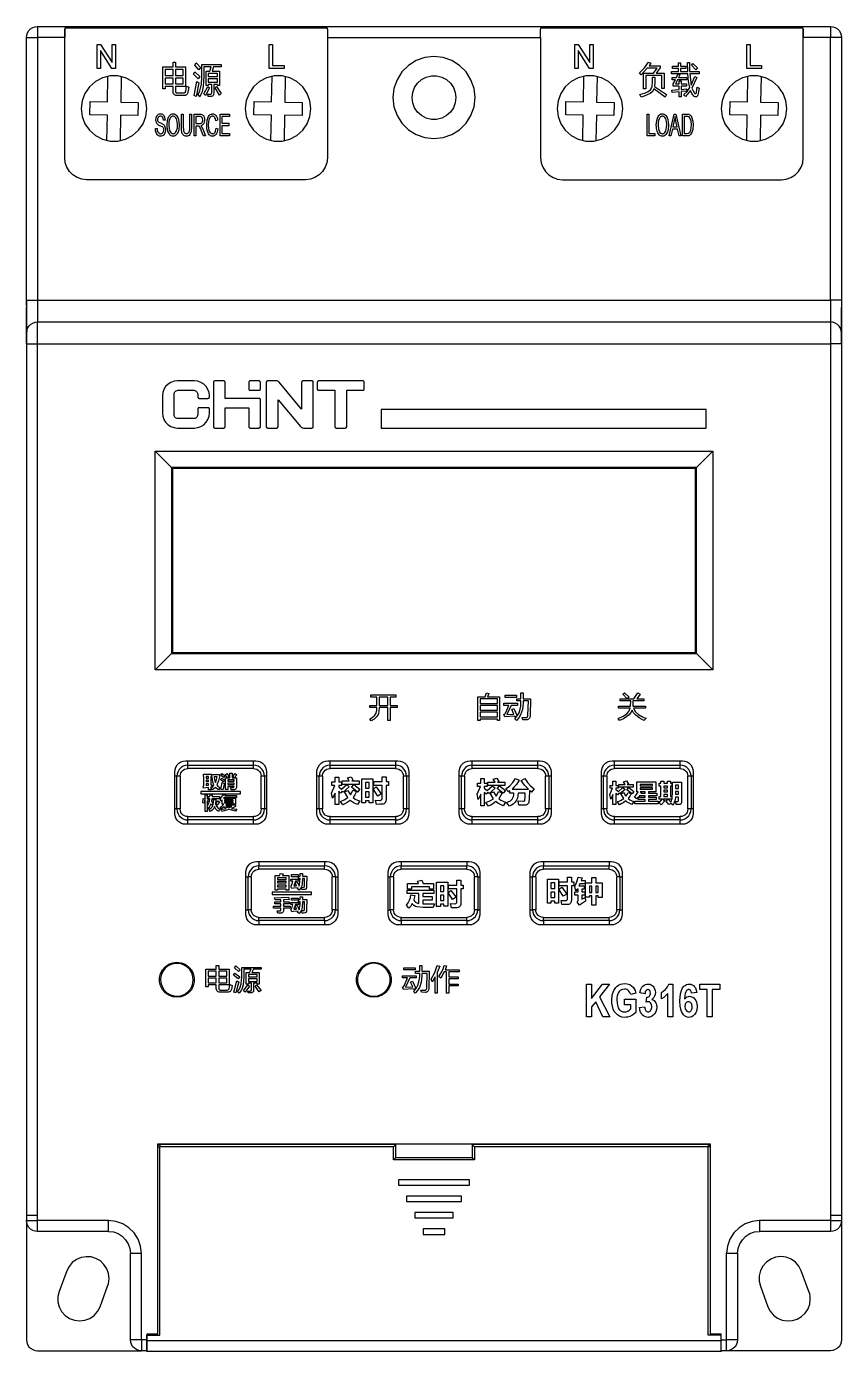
# Model space of a CAD drawing. Header units: millimetres. Extents: x 0 to 75, y 0 to 121.
import ezdxf

# ---------------------------------------------------------------- set-up
doc = ezdxf.new("R2010")
doc.units = ezdxf.units.MM

# ---------------------------------------------------------------- blocks, each defined once
blk = doc.blocks.new('CHINT_4c5fe683b9055cad9b0f251899391779_FACE_0')
at = {"color": 141, "linetype": 'Continuous', "true_color": 0x40d9ff}
for p, q in [((1, 121.07), (73.5, 121.07)), ((0, 96.07), (0, 120.07)), ((74.5, 120.07), (74.5, 96.07)), ((0, 95.57), (0, 96.07)), ((74.5, 96.07), (74.5, 95.57)), ((1, 94.07), (73.5, 94.07)), ((13.25, 80.77), (11.75, 82.27)), ((11.75, 82.27), (62.75, 82.27)), ((11.75, 62.27), (11.75, 82.27)), ((61.25, 80.77), (62.75, 82.27)), ((62.75, 82.27), (62.75, 62.27)), ((13.25, 80.77), (13.25, 63.77)), ((61.25, 80.77), (13.25, 80.77)), ((61.25, 63.77), (61.25, 80.77)), ((11.75, 62.27), (13.25, 63.77)), ((13.25, 63.77), (61.25, 63.77)), ((62.75, 62.27), (61.25, 63.77)), ((62.75, 62.27), (11.75, 62.27)), ((14.75, 53.57), (20.75, 53.57)), ((27.75, 53.57), (33.75, 53.57)), ((40.75, 53.57), (46.75, 53.57)), ((53.75, 53.57), (59.75, 53.57)), ((13.75, 49.57), (13.75, 52.57)), ((14.05, 52.57), (14.05, 49.57)), ((20.75, 53.27), (14.75, 53.27)), ((21.45, 49.57), (21.45, 52.57)), ((21.75, 52.57), (21.75, 49.57)), ((26.75, 49.57), (26.75, 52.57)), ((27.05, 52.57), (27.05, 49.57)), ((33.75, 53.27), (27.75, 53.27)), ((34.45, 49.57), (34.45, 52.57)), ((34.75, 52.57), (34.75, 49.57)), ((39.75, 49.57), (39.75, 52.57)), ((40.05, 52.57), (40.05, 49.57)), ((46.75, 53.27), (40.75, 53.27)), ((47.45, 49.57), (47.45, 52.57)), ((47.75, 52.57), (47.75, 49.57)), ((52.75, 49.57), (52.75, 52.57)), ((53.05, 52.57), (53.05, 49.57)), ((59.75, 53.27), (53.75, 53.27)), ((60.45, 49.57), (60.45, 52.57)), ((60.75, 52.57), (60.75, 49.57)), ((14.75, 48.87), (20.75, 48.87)), ((20.75, 48.57), (14.75, 48.57)), ((27.75, 48.87), (33.75, 48.87)), ((33.75, 48.57), (27.75, 48.57)), ((40.75, 48.87), (46.75, 48.87)), ((46.75, 48.57), (40.75, 48.57)), ((53.75, 48.87), (59.75, 48.87)), ((59.75, 48.57), (53.75, 48.57)), ((21.25, 44.37), (27.25, 44.37)), ((27.25, 44.07), (21.25, 44.07)), ((34.25, 44.37), (40.25, 44.37)), ((40.25, 44.07), (34.25, 44.07)), ((47.25, 44.37), (53.25, 44.37)), ((53.25, 44.07), (47.25, 44.07)), ((20.25, 40.37), (20.25, 43.37)), ((20.55, 43.37), (20.55, 40.37)), ((27.95, 40.37), (27.95, 43.37)), ((28.25, 43.37), (28.25, 40.37)), ((33.25, 40.37), (33.25, 43.37)), ((33.55, 43.37), (33.55, 40.37)), ((40.95, 40.37), (40.95, 43.37)), ((41.25, 43.37), (41.25, 40.37)), ((46.25, 40.37), (46.25, 43.37)), ((46.55, 43.37), (46.55, 40.37)), ((53.95, 40.37), (53.95, 43.37)), ((54.25, 43.37), (54.25, 40.37)), ((21.25, 39.67), (27.25, 39.67)), ((27.25, 39.37), (21.25, 39.37)), ((34.25, 39.67), (40.25, 39.67)), ((40.25, 39.37), (34.25, 39.37)), ((47.25, 39.67), (53.25, 39.67)), ((53.25, 39.37), (47.25, 39.37)), ((7.5, 10.97), (1, 10.97)), ((73.5, 10.97), (67, 10.97)), ((9.5, 1.07), (9.5, 8.97)), ((65, 8.97), (65, 1.07)), ((12, 1.5), (12, 1.57)), ((62.5, 1.57), (62.5, 1.5)), ((11, 0.07), (10.5, 0.07)), ((11, 1), (63.5, 1)), ((64, 0.07), (63.5, 0.07))]:
    blk.add_line(p, q, dxfattribs=at)
for points in [[(0, 120.07), (0.03, 120.29), (0.1, 120.5), (0.22, 120.69), (0.38, 120.85), (0.57, 120.97), (0.78, 121.04), (1, 121.07)], [(1, 121.07), (1, 121.04), (1, 120.97), (1, 120.85), (1, 120.69), (1, 120.5), (1, 120.29), (1, 120.07)], [(73.5, 121.07), (73.72, 121.04), (73.93, 120.97), (74.12, 120.85), (74.28, 120.69), (74.4, 120.5), (74.47, 120.29), (74.5, 120.07)], [(73.5, 121.07), (73.5, 121.04), (73.5, 120.97), (73.5, 120.85), (73.5, 120.69), (73.5, 120.5), (73.5, 120.29), (73.5, 120.07)], [(0, 120.07), (0.03, 120.07), (0.1, 120.07), (0.22, 120.07), (0.38, 120.07), (0.57, 120.07), (0.78, 120.07), (1, 120.07)], [(3.5, 120.81), (3.5, 120.07), (1, 120.07), (1, 96.07), (73.5, 96.07), (73.5, 120.07), (71, 120.07), (71, 120.81)], [(27.5, 120.81), (27.5, 120.93), (3.5, 120.93), (3.5, 120.81)], [(3.5, 120.07), (3.5, 120.28), (3.5, 120.47), (3.5, 120.65), (3.5, 120.81)], [(27.5, 120.07), (27.5, 109.07), (27.45, 108.62), (27.3, 108.2), (27.06, 107.82), (26.75, 107.5), (26.37, 107.27), (25.95, 107.12), (25.5, 107.07), (5.5, 107.07), (5.05, 107.12), (4.63, 107.27), (4.25, 107.5), (3.94, 107.82), (3.7, 108.2), (3.55, 108.62), (3.5, 109.07), (3.5, 120.07)], [(27.5, 120.81), (27.5, 120.07), (47, 120.07), (47, 120.81)], [(27.5, 120.81), (27.5, 120.65), (27.5, 120.47), (27.5, 120.28), (27.5, 120.07)], [(71, 120.81), (71, 120.93), (47, 120.93), (47, 120.81)], [(47, 120.07), (47, 120.28), (47, 120.47), (47, 120.65), (47, 120.81)], [(47, 120.07), (47, 109.07), (47.05, 108.62), (47.2, 108.2), (47.44, 107.82), (47.75, 107.5), (48.13, 107.27), (48.55, 107.12), (49, 107.07), (69, 107.07), (69.45, 107.12), (69.87, 107.27), (70.25, 107.5), (70.56, 107.82), (70.8, 108.2), (70.95, 108.62), (71, 109.07), (71, 120.07)], [(71, 120.81), (71, 120.65), (71, 120.47), (71, 120.28), (71, 120.07)], [(74.5, 120.07), (74.47, 120.07), (74.4, 120.07), (74.28, 120.07), (74.12, 120.07), (73.93, 120.07), (73.72, 120.07), (73.5, 120.07)], [(6.45, 117.23), (6.45, 119.43), (6.77, 119.43), (7.83, 117.79), (7.83, 119.43), (8.14, 119.43), (8.14, 117.23), (7.81, 117.23), (6.76, 118.88), (6.76, 117.23), (6.45, 117.23)], [(22.18, 119.43), (22.49, 119.43), (22.49, 117.49), (23.54, 117.49), (23.54, 117.23), (22.18, 117.23), (22.18, 119.43)], [(50.11, 117.23), (50.11, 119.43), (50.44, 119.43), (51.49, 117.79), (51.49, 119.43), (51.8, 119.43), (51.8, 117.23), (51.47, 117.23), (50.42, 118.88), (50.42, 117.23), (50.11, 117.23)], [(65.85, 117.23), (65.85, 119.43), (66.16, 119.43), (66.16, 117.49), (67.2, 117.49), (67.2, 117.23), (65.85, 117.23)], [(12.45, 117.38), (13.4, 117.38), (13.4, 117.81), (13.61, 117.81), (13.61, 117.38), (14.53, 117.38), (14.53, 115.59), (13.61, 115.59), (13.61, 115.2), (13.62, 115.13), (13.63, 115.09), (13.65, 115.06), (13.66, 115.04), (13.69, 115.02), (13.71, 115.01), (13.74, 115.01), (13.77, 115.01), (14.35, 115.01), (14.43, 115.01), (14.46, 115.03), (14.5, 115.05), (14.52, 115.08), (14.54, 115.11), (14.55, 115.13), (14.56, 115.15), (14.62, 115.62), (14.83, 115.52), (14.76, 115.07), (14.74, 115), (14.72, 114.94), (14.68, 114.88), (14.64, 114.83), (14.58, 114.8), (14.52, 114.77), (14.47, 114.77), (14.42, 114.76), (13.75, 114.76), (13.64, 114.77), (13.58, 114.8), (13.52, 114.84), (13.48, 114.88), (13.45, 114.93), (13.42, 115.01), (13.4, 115.11), (13.4, 115.21), (13.4, 115.59), (12.67, 115.59), (12.67, 115.37), (12.45, 115.37), (12.45, 117.38)], [(15.51, 117.75), (15.9, 117.32), (15.75, 117.11), (15.38, 117.54), (15.51, 117.75)], [(16.77, 116.99), (16.88, 117.38), (16.2, 117.38), (16.2, 116.46), (16.15, 115.62), (16.05, 115.11), (15.95, 114.85), (15.83, 114.64), (15.68, 114.85), (15.85, 115.18), (15.99, 115.81), (16.02, 116.45), (16.02, 117.6), (17.79, 117.6), (17.79, 117.38), (17.09, 117.38), (16.96, 116.99), (17.64, 116.99), (17.64, 115.68), (17.45, 115.68), (17.45, 115.77), (17.12, 115.77), (17.12, 115.01), (17.1, 114.88), (17.08, 114.81), (17.06, 114.77), (17.02, 114.73), (16.99, 114.7), (16.95, 114.69), (16.89, 114.67), (16.84, 114.67), (16.61, 114.67), (16.57, 114.88), (16.81, 114.88), (16.85, 114.89), (16.87, 114.9), (16.89, 114.91), (16.9, 114.92), (16.92, 114.94), (16.92, 114.96), (16.93, 115), (16.93, 115.04), (16.93, 115.77), (16.6, 115.77), (16.6, 115.68), (16.42, 115.68), (16.42, 116.99), (16.77, 116.99)], [(33.59, 115.4), (33.5, 114.57), (33.59, 113.73), (33.87, 112.94), (34.32, 112.23), (34.91, 111.64), (35.62, 111.19), (36.42, 110.91), (37.25, 110.82), (38.08, 110.91), (38.88, 111.19), (39.59, 111.64), (40.18, 112.23), (40.63, 112.94), (40.91, 113.73), (41, 114.57), (40.91, 115.4), (40.63, 116.19), (40.18, 116.91), (39.59, 117.5), (38.88, 117.95), (38.08, 118.22), (37.25, 118.32), (36.42, 118.22), (35.62, 117.95), (34.91, 117.5), (34.32, 116.91), (33.87, 116.19), (33.59, 115.4)], [(56.4, 116.8), (57.3, 116.8), (57.65, 117.26), (56.74, 117.26), (56.18, 116.65), (56.03, 116.83), (56.48, 117.29), (56.85, 117.81), (57.07, 117.71), (56.91, 117.48), (57.92, 117.48), (57.92, 117.28), (57.55, 116.8), (58.29, 116.8), (58.29, 115.4), (58.07, 115.4), (58.07, 116.59), (56.61, 116.59), (56.61, 115.37), (56.4, 115.37), (56.4, 116.8)], [(60.38, 115.14), (60.63, 115.48), (60.52, 116.04), (60.46, 116.74), (58.96, 116.74), (58.96, 116.96), (59.6, 116.96), (59.6, 117.23), (59.05, 117.23), (59.05, 117.45), (59.6, 117.45), (59.6, 117.75), (59.78, 117.75), (59.78, 117.45), (60.27, 117.45), (60.27, 117.23), (59.78, 117.23), (59.78, 116.96), (60.45, 116.96), (60.42, 117.78), (60.6, 117.78), (60.62, 116.96), (61.49, 116.96), (61.49, 116.74), (60.63, 116.74), (60.76, 115.72), (61.09, 116.5), (61.27, 116.4), (60.83, 115.44), (60.91, 115.24), (61.02, 115.04), (61.07, 114.99), (61.1, 114.96), (61.11, 114.96), (61.12, 114.95), (61.15, 114.95), (61.17, 114.95), (61.18, 114.95), (61.19, 114.96), (61.2, 114.97), (61.22, 114.99), (61.23, 115.03), (61.24, 115.08), (61.3, 115.52), (61.49, 115.44), (61.41, 114.94), (61.38, 114.81), (61.33, 114.72), (61.3, 114.68), (61.27, 114.66), (61.24, 114.65), (61.21, 114.64), (61.19, 114.64), (61.15, 114.64), (61.12, 114.65), (61.06, 114.68), (61.01, 114.71), (60.94, 114.78), (60.88, 114.86), (60.83, 114.95), (60.7, 115.22), (60.23, 114.67), (60.16, 114.76), (60.09, 114.84), (60.38, 115.14)], [(60.79, 117.53), (60.91, 117.69), (61.34, 117.3), (61.19, 117.11), (60.79, 117.53)], [(5.09, 114.29), (5, 113.57), (5.09, 112.85), (5.34, 112.17), (5.75, 111.58), (6.3, 111.1), (6.94, 110.76), (7.64, 110.59), (8.36, 110.59), (9.06, 110.76), (9.7, 111.1), (10.25, 111.58), (10.66, 112.17), (10.91, 112.85), (11, 113.57), (10.91, 114.29), (10.66, 114.96), (10.25, 115.56), (9.7, 116.04), (9.06, 116.37), (8.36, 116.55), (7.64, 116.55), (6.94, 116.37), (6.3, 116.04), (5.75, 115.56), (5.34, 114.96), (5.09, 114.29)], [(7.35, 110.66), (7.39, 112.98), (5.79, 113), (5.81, 114.2), (7.41, 114.18), (7.45, 116.5)], [(8.65, 116.47), (8.61, 114.16), (10.21, 114.13), (10.19, 112.93), (8.59, 112.96), (8.55, 110.64)], [(12.67, 116.59), (13.4, 116.59), (13.4, 117.14), (12.67, 117.14), (12.67, 116.59)], [(12.67, 115.83), (13.4, 115.83), (13.4, 116.35), (12.67, 116.35), (12.67, 115.83)], [(14.31, 117.14), (13.61, 117.14), (13.61, 116.59), (14.31, 116.59), (14.31, 117.14)], [(14.31, 115.83), (14.31, 116.35), (13.61, 116.35), (13.61, 115.83), (14.31, 115.83)], [(15.38, 116.93), (15.84, 116.49), (15.69, 116.29), (15.26, 116.72), (15.38, 116.93)], [(17.45, 116.77), (16.6, 116.77), (16.6, 116.5), (17.45, 116.5), (17.45, 116.77)], [(16.6, 115.98), (17.45, 115.98), (17.45, 116.29), (16.6, 116.29), (16.6, 115.98)], [(20.09, 114.29), (20, 113.57), (20.09, 112.85), (20.34, 112.17), (20.75, 111.58), (21.3, 111.1), (21.94, 110.76), (22.64, 110.59), (23.36, 110.59), (24.06, 110.76), (24.7, 111.1), (25.25, 111.58), (25.66, 112.17), (25.91, 112.85), (26, 113.57), (25.91, 114.29), (25.66, 114.96), (25.25, 115.56), (24.7, 116.04), (24.06, 116.37), (23.36, 116.55), (22.64, 116.55), (21.94, 116.37), (21.3, 116.04), (20.75, 115.56), (20.34, 114.96), (20.09, 114.29)], [(22.35, 110.66), (22.39, 112.98), (20.79, 113), (20.81, 114.2), (22.41, 114.18), (22.45, 116.5)], [(23.65, 116.47), (23.61, 114.16), (25.21, 114.13), (25.19, 112.93), (23.59, 112.96), (23.55, 110.64)], [(35.31, 114.09), (35.25, 114.57), (35.31, 115.05), (35.48, 115.5), (35.75, 115.89), (36.11, 116.21), (36.54, 116.44), (37.01, 116.55), (37.49, 116.55), (37.96, 116.44), (38.39, 116.21), (38.75, 115.89), (39.02, 115.5), (39.19, 115.05), (39.25, 114.57), (39.19, 114.09), (39.02, 113.64), (38.75, 113.24), (38.39, 112.92), (37.96, 112.7), (37.49, 112.58), (37.01, 112.58), (36.54, 112.7), (36.11, 112.92), (35.75, 113.24), (35.48, 113.64), (35.31, 114.09)], [(48.59, 114.29), (48.5, 113.57), (48.59, 112.85), (48.84, 112.17), (49.25, 111.58), (49.8, 111.1), (50.44, 110.76), (51.14, 110.59), (51.86, 110.59), (52.56, 110.76), (53.2, 111.1), (53.75, 111.58), (54.16, 112.17), (54.41, 112.85), (54.5, 113.57), (54.41, 114.29), (54.16, 114.96), (53.75, 115.56), (53.2, 116.04), (52.56, 116.37), (51.86, 116.55), (51.14, 116.55), (50.44, 116.37), (49.8, 116.04), (49.25, 115.56), (48.84, 114.96), (48.59, 114.29)], [(50.85, 110.66), (50.89, 112.98), (49.29, 113), (49.31, 114.2), (50.91, 114.18), (50.95, 116.5)], [(52.15, 116.47), (52.11, 114.16), (53.71, 114.13), (53.69, 112.93), (52.09, 112.96), (52.05, 110.64)], [(56.83, 115.14), (57.03, 115.28), (57.1, 115.36), (57.14, 115.45), (57.18, 115.55), (57.2, 115.67), (57.22, 115.91), (57.22, 116.44), (57.43, 116.44), (57.43, 115.97), (57.41, 115.6), (58.5, 114.85), (58.37, 114.61), (57.35, 115.36), (57.28, 115.22), (57.18, 115.1), (57.02, 114.96), (56.74, 114.81), (56.46, 114.7), (56.18, 114.61), (56.06, 114.85), (56.57, 115.01), (56.83, 115.14)], [(59.32, 115.83), (59.66, 115.83), (59.66, 116.1), (59.84, 116.1), (59.84, 115.83), (60.33, 115.83), (60.33, 115.62), (59.84, 115.62), (59.84, 115.32), (60.33, 115.37), (60.33, 115.16), (59.84, 115.12), (59.84, 114.64), (59.66, 114.64), (59.66, 115.1), (59.03, 115.04), (58.99, 115.25), (59.66, 115.3), (59.66, 115.62), (59.11, 115.62), (59.11, 115.84), (59.32, 116.2), (59.02, 116.2), (59.02, 116.41), (59.41, 116.41), (59.54, 116.71), (59.72, 116.64), (59.61, 116.41), (60.36, 116.41), (60.36, 116.2), (59.52, 116.2), (59.32, 115.83)], [(63.59, 114.29), (63.5, 113.57), (63.59, 112.85), (63.84, 112.17), (64.25, 111.58), (64.8, 111.1), (65.44, 110.76), (66.14, 110.59), (66.86, 110.59), (67.56, 110.76), (68.2, 111.1), (68.75, 111.58), (69.16, 112.17), (69.41, 112.85), (69.5, 113.57), (69.41, 114.29), (69.16, 114.96), (68.75, 115.56), (68.2, 116.04), (67.56, 116.37), (66.86, 116.55), (66.14, 116.55), (65.44, 116.37), (64.8, 116.04), (64.25, 115.56), (63.84, 114.96), (63.59, 114.29)], [(65.85, 110.66), (65.89, 112.98), (64.29, 113), (64.31, 114.2), (65.91, 114.18), (65.95, 116.5)], [(67.15, 116.47), (67.11, 114.16), (68.71, 114.13), (68.69, 112.93), (67.09, 112.96), (67.05, 110.64)], [(15.32, 114.75), (15.56, 116.04), (15.65, 115.98), (15.75, 115.93), (15.5, 114.67), (15.32, 114.75)], [(16.58, 115.59), (16.72, 115.46), (16.35, 114.76), (16.2, 114.91), (16.58, 115.59)], [(17.79, 114.95), (17.64, 114.79), (17.24, 115.45), (17.38, 115.59), (17.79, 114.95)], [(11.78, 111.76), (11.93, 111.76), (11.96, 111.54), (12, 111.44), (12.04, 111.38), (12.09, 111.34), (12.14, 111.3), (12.2, 111.28), (12.23, 111.27), (12.26, 111.27), (12.33, 111.28), (12.38, 111.3), (12.43, 111.33), (12.47, 111.38), (12.51, 111.43), (12.53, 111.51), (12.54, 111.56), (12.55, 111.62), (12.54, 111.72), (12.52, 111.77), (12.49, 111.82), (12.46, 111.86), (12.42, 111.89), (12.2, 111.99), (12.08, 112.06), (12, 112.11), (11.92, 112.2), (11.87, 112.3), (11.84, 112.42), (11.83, 112.48), (11.83, 112.55), (11.85, 112.73), (11.91, 112.89), (11.95, 112.95), (12, 113.01), (12.07, 113.05), (12.15, 113.08), (12.19, 113.09), (12.24, 113.09), (12.34, 113.08), (12.42, 113.05), (12.49, 113), (12.54, 112.95), (12.59, 112.88), (12.63, 112.78), (12.66, 112.64), (12.67, 112.5), (12.52, 112.5), (12.49, 112.67), (12.46, 112.75), (12.44, 112.78), (12.42, 112.8), (12.38, 112.83), (12.33, 112.85), (12.29, 112.86), (12.24, 112.86), (12.17, 112.85), (12.12, 112.84), (12.08, 112.81), (12.05, 112.78), (12.03, 112.75), (12, 112.7), (11.99, 112.63), (11.98, 112.56), (11.99, 112.48), (12, 112.43), (12.03, 112.39), (12.06, 112.35), (12.11, 112.32), (12.31, 112.22), (12.51, 112.12), (12.57, 112.06), (12.62, 111.98), (12.66, 111.9), (12.68, 111.81), (12.7, 111.72), (12.7, 111.63), (12.68, 111.44), (12.62, 111.27), (12.55, 111.17), (12.48, 111.11), (12.41, 111.07), (12.34, 111.05), (12.27, 111.04), (12.15, 111.05), (12.06, 111.09), (11.99, 111.14), (11.93, 111.2), (11.88, 111.28), (11.84, 111.39), (11.8, 111.52), (11.78, 111.64), (11.78, 111.76)], [(13.36, 113.09), (13.41, 113.09), (13.49, 113.08), (13.57, 113.05), (13.65, 113.01), (13.71, 112.95), (13.78, 112.85), (13.84, 112.74), (13.89, 112.58), (13.94, 112.32), (13.96, 112.06), (13.92, 111.64), (13.86, 111.44), (13.79, 111.29), (13.72, 111.2), (13.62, 111.11), (13.53, 111.06), (13.47, 111.05), (13.41, 111.04), (13.32, 111.05), (13.24, 111.08), (13.17, 111.12), (13.11, 111.18), (13.06, 111.25), (13, 111.34), (12.93, 111.5), (12.88, 111.75), (12.86, 111.89), (12.85, 112.04), (12.89, 112.47), (12.95, 112.68), (13.02, 112.83), (13.09, 112.93), (13.15, 113), (13.23, 113.05), (13.31, 113.08), (13.36, 113.09)], [(13.79, 111.8), (13.8, 112.07), (13.78, 112.39), (13.71, 112.62), (13.65, 112.72), (13.59, 112.79), (13.53, 112.83), (13.49, 112.85), (13.45, 112.86), (13.41, 112.86), (13.35, 112.86), (13.29, 112.83), (13.24, 112.8), (13.19, 112.76), (13.14, 112.7), (13.1, 112.62), (13.05, 112.49), (13.02, 112.33), (13.01, 112.04), (13.03, 111.72), (13.08, 111.57), (13.13, 111.47), (13.18, 111.39), (13.25, 111.32), (13.3, 111.29), (13.35, 111.28), (13.4, 111.27), (13.47, 111.28), (13.53, 111.3), (13.58, 111.34), (13.63, 111.39), (13.68, 111.46), (13.72, 111.55), (13.79, 111.8)], [(14.93, 113.07), (15.08, 113.07), (15.08, 111.92), (15.04, 111.43), (15, 111.31), (14.93, 111.19), (14.87, 111.12), (14.79, 111.08), (14.71, 111.05), (14.63, 111.04), (14.53, 111.05), (14.44, 111.08), (14.37, 111.12), (14.32, 111.18), (14.28, 111.24), (14.24, 111.3), (14.2, 111.43), (14.18, 111.61), (14.16, 111.92), (14.16, 113.07), (14.32, 113.07), (14.32, 111.93), (14.34, 111.58), (14.35, 111.52), (14.37, 111.46), (14.41, 111.41), (14.45, 111.36), (14.49, 111.33), (14.52, 111.31), (14.55, 111.3), (14.61, 111.3), (14.68, 111.3), (14.74, 111.32), (14.79, 111.35), (14.83, 111.38), (14.86, 111.42), (14.88, 111.47), (14.89, 111.53), (14.92, 111.67), (14.93, 111.93), (14.93, 113.07)], [(15.34, 111.07), (15.34, 113.07), (15.85, 113.07), (15.98, 113.06), (16.04, 113.04), (16.09, 113.01), (16.13, 112.98), (16.17, 112.93), (16.2, 112.87), (16.23, 112.76), (16.26, 112.65), (16.26, 112.53), (16.24, 112.32), (16.2, 112.2), (16.16, 112.13), (16.1, 112.07), (16.03, 112.02), (15.99, 112), (15.94, 111.99), (15.99, 111.94), (16.03, 111.89), (16.15, 111.62), (16.35, 111.07), (16.17, 111.07), (16.01, 111.49), (15.93, 111.71), (15.86, 111.86), (15.81, 111.92), (15.79, 111.94), (15.76, 111.96), (15.71, 111.96), (15.67, 111.96), (15.49, 111.96), (15.49, 111.07), (15.34, 111.07)], [(15.89, 112.84), (15.86, 112.84), (15.49, 112.84), (15.49, 112.2), (15.82, 112.2), (15.91, 112.2), (15.97, 112.22), (16, 112.24), (16.04, 112.28), (16.06, 112.32), (16.08, 112.36), (16.1, 112.42), (16.11, 112.47), (16.11, 112.52), (16.1, 112.63), (16.09, 112.68), (16.07, 112.72), (16.04, 112.77), (16.01, 112.79), (15.96, 112.82), (15.92, 112.83), (15.89, 112.84)], [(17.34, 111.77), (17.49, 111.71), (17.43, 111.42), (17.37, 111.28), (17.3, 111.19), (17.24, 111.13), (17.17, 111.08), (17.1, 111.05), (17.06, 111.04), (17.01, 111.04), (16.91, 111.05), (16.82, 111.09), (16.75, 111.13), (16.7, 111.18), (16.64, 111.26), (16.6, 111.35), (16.54, 111.51), (16.5, 111.71), (16.47, 112.08), (16.51, 112.5), (16.57, 112.7), (16.63, 112.85), (16.7, 112.94), (16.8, 113.03), (16.9, 113.07), (16.95, 113.09), (17.01, 113.09), (17.08, 113.09), (17.14, 113.07), (17.2, 113.04), (17.26, 112.99), (17.31, 112.93), (17.37, 112.84), (17.42, 112.72), (17.45, 112.62), (17.47, 112.51), (17.32, 112.45), (17.27, 112.63), (17.23, 112.72), (17.19, 112.77), (17.15, 112.81), (17.1, 112.84), (17.06, 112.86), (17.03, 112.86), (17.01, 112.86), (16.94, 112.86), (16.89, 112.84), (16.84, 112.81), (16.8, 112.77), (16.76, 112.72), (16.72, 112.65), (16.68, 112.53), (16.64, 112.37), (16.62, 112.08), (16.65, 111.76), (16.67, 111.61), (16.71, 111.5), (16.77, 111.4), (16.84, 111.33), (16.9, 111.3), (16.95, 111.28), (17, 111.27), (17.05, 111.28), (17.08, 111.29), (17.11, 111.3), (17.15, 111.33), (17.19, 111.36), (17.24, 111.42), (17.27, 111.5), (17.32, 111.63), (17.34, 111.77)], [(17.7, 111.07), (17.7, 113.07), (18.55, 113.07), (18.55, 112.84), (17.85, 112.84), (17.85, 112.22), (18.49, 112.22), (18.49, 111.99), (17.85, 111.99), (17.85, 111.3), (18.57, 111.3), (18.57, 111.07), (17.7, 111.07)], [(56.73, 111.07), (56.73, 113.07), (56.88, 113.07), (56.88, 111.3), (57.45, 111.3), (57.45, 111.07), (56.73, 111.07)], [(58.08, 113.09), (58.13, 113.09), (58.21, 113.08), (58.29, 113.05), (58.37, 113.01), (58.43, 112.95), (58.5, 112.85), (58.56, 112.74), (58.61, 112.58), (58.66, 112.32), (58.68, 112.06), (58.64, 111.64), (58.58, 111.44), (58.51, 111.29), (58.44, 111.2), (58.34, 111.11), (58.25, 111.06), (58.19, 111.05), (58.13, 111.04), (58.04, 111.05), (57.96, 111.08), (57.89, 111.12), (57.83, 111.18), (57.78, 111.25), (57.72, 111.34), (57.65, 111.5), (57.6, 111.75), (57.58, 111.89), (57.57, 112.04), (57.61, 112.47), (57.67, 112.68), (57.74, 112.83), (57.81, 112.93), (57.87, 113), (57.95, 113.05), (58.03, 113.08), (58.08, 113.09)], [(58.51, 111.8), (58.52, 112.07), (58.5, 112.39), (58.43, 112.62), (58.37, 112.72), (58.31, 112.79), (58.25, 112.83), (58.21, 112.85), (58.17, 112.86), (58.13, 112.86), (58.07, 112.86), (58.01, 112.83), (57.96, 112.8), (57.91, 112.76), (57.86, 112.7), (57.82, 112.62), (57.77, 112.49), (57.74, 112.33), (57.73, 112.04), (57.76, 111.72), (57.8, 111.57), (57.85, 111.47), (57.9, 111.39), (57.97, 111.32), (58.02, 111.29), (58.07, 111.28), (58.12, 111.27), (58.19, 111.28), (58.25, 111.3), (58.31, 111.34), (58.35, 111.39), (58.4, 111.46), (58.44, 111.55), (58.51, 111.8)], [(58.74, 111.07), (59.19, 113.07), (59.37, 113.07), (59.81, 111.07), (59.65, 111.07), (59.52, 111.68), (59.04, 111.68), (58.91, 111.07), (58.74, 111.07)], [(59.09, 111.91), (59.47, 111.91), (59.36, 112.43), (59.28, 112.84), (59.2, 112.47), (59.09, 111.91)], [(60.7, 112.95), (60.75, 112.9), (60.83, 112.73), (60.91, 112.41), (60.93, 112.08), (60.9, 111.65), (60.82, 111.38), (60.74, 111.24), (60.68, 111.17), (60.62, 111.12), (60.53, 111.09), (60.46, 111.07), (60.38, 111.07), (59.96, 111.07), (59.96, 113.07), (60.36, 113.07), (60.47, 113.06), (60.53, 113.05), (60.57, 113.04), (60.64, 113), (60.7, 112.95)], [(60.11, 112.84), (60.11, 111.3), (60.37, 111.3), (60.48, 111.31), (60.54, 111.33), (60.58, 111.35), (60.63, 111.39), (60.66, 111.44), (60.72, 111.59), (60.77, 111.83), (60.78, 112.08), (60.75, 112.42), (60.71, 112.59), (60.65, 112.7), (60.62, 112.75), (60.59, 112.78), (60.57, 112.8), (60.52, 112.82), (60.44, 112.83), (60.36, 112.84), (60.11, 112.84)], [(0, 96.07), (0, 95.4), (0, 92.07), (0, 12.47), (0, 11.97)], [(0, 96.07), (0.03, 96.07), (0.1, 96.07), (0.22, 96.07), (0.38, 96.07), (0.57, 96.07), (0.78, 96.07), (1, 96.07)], [(1, 96.07), (1, 95.62), (1, 95.2), (1, 94.82), (1, 94.5), (1, 94.27), (1, 94.12), (1, 94.07)], [(73.5, 96.07), (73.5, 95.62), (73.5, 95.2), (73.5, 94.82), (73.5, 94.5), (73.5, 94.27), (73.5, 94.12), (73.5, 94.07)], [(74.5, 96.07), (74.47, 96.07), (74.4, 96.07), (74.28, 96.07), (74.12, 96.07), (73.93, 96.07), (73.72, 96.07), (73.5, 96.07)], [(74.5, 96.07), (74.5, 95.4), (74.5, 92.07), (74.5, 12.47), (74.5, 11.97)], [(0.03, 93.29), (0, 93.07), (0, 93.14), (0, 93.36), (0, 93.72), (0, 94.2), (0, 94.77), (0, 95.4)], [(74.5, 93.07), (74.5, 93.14), (74.5, 93.36), (74.5, 93.72), (74.5, 94.2), (74.5, 94.77), (74.5, 95.4)], [(0, 92.07), (0, 92.29), (0, 92.5), (0, 92.69), (0, 92.85), (0, 92.97), (0, 93.04), (0.03, 93.29)], [(0.03, 93.29), (0.1, 93.5), (0.22, 93.69), (0.38, 93.85), (0.57, 93.97), (0.78, 94.04), (1, 94.07)], [(1, 92.07), (1, 92.51), (1, 92.93), (1, 93.31), (1, 93.63), (1, 93.87), (1, 94.02), (1, 94.07)], [(74.5, 93.07), (74.47, 93.29), (74.4, 93.5), (74.28, 93.69), (74.12, 93.85), (73.93, 93.97), (73.72, 94.04), (73.5, 94.07)], [(73.5, 94.07), (73.5, 94.02), (73.5, 93.87), (73.5, 93.63), (73.5, 93.31), (73.5, 92.93), (73.5, 92.51), (73.5, 92.07)], [(0, 92.07), (0.03, 92.07), (0.1, 92.07), (0.22, 92.07), (0.38, 92.07), (0.57, 92.07), (0.78, 92.07), (1, 92.07)], [(7.5, 11.97), (1, 11.97), (1, 12.47), (1, 92.07), (73.5, 92.07), (73.5, 12.47), (73.5, 11.97), (67, 11.97)], [(74.5, 92.07), (74.47, 92.07), (74.4, 92.07), (74.28, 92.07), (74.12, 92.07), (73.93, 92.07), (73.72, 92.07), (73.5, 92.07)], [(74.5, 92.07), (74.5, 92.29), (74.5, 92.5), (74.5, 92.69), (74.5, 92.85), (74.5, 92.97), (74.5, 93.04), (74.5, 93.07)], [(13.5, 85.59), (13.5, 87.48), (13.51, 87.56), (13.53, 87.63), (13.57, 87.7), (13.63, 87.75), (13.69, 87.79), (13.77, 87.82), (13.84, 87.83), (15.3, 87.83), (15.38, 87.82), (15.45, 87.79), (15.52, 87.75), (15.57, 87.7), (15.61, 87.63), (15.64, 87.56), (15.65, 87.48), (15.65, 87.22), (15.65, 87.19), (15.66, 87.17), (15.68, 87.14), (15.7, 87.12), (15.72, 87.11), (15.75, 87.1), (15.78, 87.09), (16.59, 87.09), (16.62, 87.1), (16.65, 87.11), (16.68, 87.12), (16.7, 87.14), (16.71, 87.17), (16.72, 87.19), (16.72, 87.22), (16.72, 87.31), (16.69, 87.62), (16.59, 87.91), (16.42, 88.17), (16.21, 88.39), (15.94, 88.55), (15.65, 88.65), (15.35, 88.69), (13.8, 88.69), (13.49, 88.65), (13.2, 88.55), (12.94, 88.39), (12.72, 88.17), (12.56, 87.91), (12.46, 87.62), (12.42, 87.31), (12.42, 85.76), (12.46, 85.45), (12.56, 85.16), (12.72, 84.9), (12.94, 84.68), (13.2, 84.52), (13.49, 84.42), (13.8, 84.38), (15.35, 84.38), (15.65, 84.42), (15.94, 84.52), (16.21, 84.68), (16.42, 84.9), (16.59, 85.16), (16.69, 85.45), (16.72, 85.76), (16.72, 86.1), (16.72, 86.13), (16.71, 86.16), (16.7, 86.19), (16.68, 86.21), (16.65, 86.22), (16.62, 86.23), (16.59, 86.23), (15.78, 86.23), (15.75, 86.23), (15.72, 86.22), (15.7, 86.21), (15.68, 86.19), (15.66, 86.16), (15.65, 86.13), (15.65, 86.1), (15.65, 85.59), (15.64, 85.51), (15.61, 85.44), (15.57, 85.37), (15.52, 85.32), (15.45, 85.28), (15.38, 85.25), (15.3, 85.24), (13.84, 85.24), (13.77, 85.25), (13.69, 85.28), (13.63, 85.32), (13.57, 85.37), (13.53, 85.44), (13.51, 85.51), (13.5, 85.59)], [(18.16, 87.09), (18.16, 88.56), (18.15, 88.59), (18.14, 88.61), (18.13, 88.64), (18.11, 88.66), (18.08, 88.67), (18.06, 88.68), (18.03, 88.69), (17.21, 88.69), (17.18, 88.68), (17.16, 88.67), (17.13, 88.66), (17.11, 88.64), (17.1, 88.61), (17.09, 88.59), (17.08, 88.56), (17.08, 84.51), (17.09, 84.49), (17.1, 84.46), (17.11, 84.43), (17.13, 84.41), (17.16, 84.4), (17.18, 84.39), (17.21, 84.38), (18.03, 84.38), (18.06, 84.39), (18.08, 84.4), (18.11, 84.41), (18.13, 84.43), (18.14, 84.46), (18.15, 84.49), (18.16, 84.51), (18.16, 86.23), (20.31, 86.23), (20.31, 84.51), (20.31, 84.49), (20.32, 84.46), (20.34, 84.43), (20.36, 84.41), (20.38, 84.4), (20.41, 84.39), (20.44, 84.38), (21.25, 84.38), (21.28, 84.39), (21.31, 84.4), (21.33, 84.41), (21.35, 84.43), (21.37, 84.46), (21.38, 84.49), (21.38, 84.51), (21.38, 86.97), (21.38, 86.99), (21.37, 87.02), (21.35, 87.05), (21.33, 87.07), (21.31, 87.08), (21.28, 87.09), (21.25, 87.09), (18.16, 87.09)], [(20.41, 87.83), (20.44, 87.83), (21.25, 87.83), (21.28, 87.83), (21.31, 87.84), (21.33, 87.85), (21.35, 87.87), (21.37, 87.9), (21.38, 87.93), (21.38, 87.95), (21.38, 88.56), (21.38, 88.59), (21.37, 88.61), (21.35, 88.64), (21.33, 88.66), (21.31, 88.67), (21.28, 88.68), (21.25, 88.69), (20.44, 88.69), (20.41, 88.68), (20.38, 88.67), (20.36, 88.66), (20.34, 88.64), (20.32, 88.61), (20.31, 88.59), (20.31, 88.56), (20.31, 87.95), (20.31, 87.93), (20.32, 87.9), (20.34, 87.87), (20.36, 87.85), (20.38, 87.84), (20.41, 87.83)], [(22.91, 88.68), (22.83, 88.69), (22.05, 88.69), (22.02, 88.68), (21.99, 88.67), (21.97, 88.66), (21.95, 88.64), (21.93, 88.61), (21.92, 88.59), (21.92, 88.56), (21.92, 84.51), (21.92, 84.49), (21.93, 84.46), (21.95, 84.43), (21.97, 84.41), (21.99, 84.4), (22.02, 84.39), (22.05, 84.38), (22.87, 84.38), (22.9, 84.39), (22.92, 84.4), (22.95, 84.41), (22.97, 84.43), (22.98, 84.46), (22.99, 84.49), (23, 84.51), (23, 86.97), (25.04, 84.51), (25.1, 84.46), (25.16, 84.42), (25.23, 84.39), (25.31, 84.38), (26.09, 84.38), (26.12, 84.39), (26.15, 84.4), (26.17, 84.41), (26.19, 84.43), (26.21, 84.46), (26.22, 84.49), (26.22, 84.51), (26.22, 88.56), (26.22, 88.59), (26.21, 88.61), (26.19, 88.64), (26.17, 88.66), (26.15, 88.67), (26.12, 88.68), (26.09, 88.69), (25.28, 88.69), (25.25, 88.68), (25.22, 88.67), (25.19, 88.66), (25.17, 88.64), (25.16, 88.61), (25.15, 88.59), (25.15, 88.56), (25.15, 86.1), (23.1, 88.56), (23.04, 88.61), (22.98, 88.65), (22.91, 88.68)], [(28.19, 87.83), (28.19, 84.51), (28.2, 84.49), (28.21, 84.46), (28.22, 84.43), (28.24, 84.41), (28.27, 84.4), (28.29, 84.39), (28.32, 84.38), (29.14, 84.38), (29.17, 84.39), (29.19, 84.4), (29.22, 84.41), (29.24, 84.43), (29.25, 84.46), (29.26, 84.49), (29.27, 84.51), (29.27, 87.83), (30.75, 87.83), (30.78, 87.83), (30.81, 87.84), (30.83, 87.85), (30.85, 87.87), (30.87, 87.9), (30.88, 87.93), (30.88, 87.95), (30.88, 88.56), (30.88, 88.59), (30.87, 88.61), (30.85, 88.64), (30.83, 88.66), (30.81, 88.67), (30.78, 88.68), (30.75, 88.69), (26.71, 88.69), (26.68, 88.68), (26.65, 88.67), (26.63, 88.66), (26.61, 88.64), (26.59, 88.61), (26.58, 88.59), (26.58, 88.56), (26.58, 87.95), (26.58, 87.93), (26.59, 87.9), (26.61, 87.87), (26.63, 87.85), (26.65, 87.84), (26.68, 87.83), (26.71, 87.83), (28.19, 87.83)], [(32.41, 86.08), (32.41, 84.38), (62.13, 84.38), (62.13, 86.08), (32.41, 86.08)], [(13.35, 63.87), (61.15, 63.87), (61.15, 80.67), (13.35, 80.67), (13.35, 63.87)], [(33.76, 59.99), (33.76, 59.79), (33.25, 59.79), (33.25, 59.04), (33.88, 59.04), (33.88, 58.84), (33.25, 58.84), (33.25, 57.65), (33.03, 57.65), (33.03, 58.84), (32.24, 58.84), (32.21, 58.48), (32.17, 58.29), (32.11, 58.14), (32.02, 58.01), (31.78, 57.79), (31.51, 57.62), (31.37, 57.79), (31.63, 57.95), (31.78, 58.07), (31.85, 58.15), (31.9, 58.22), (31.95, 58.33), (32.01, 58.59), (32.02, 58.84), (31.37, 58.84), (31.37, 59.04), (32.03, 59.04), (32.03, 59.79), (31.49, 59.79), (31.49, 59.99), (33.76, 59.99)], [(33.03, 59.04), (33.03, 59.79), (32.25, 59.79), (32.25, 59.04), (33.03, 59.04)], [(43.25, 59.82), (43.25, 57.65), (43.05, 57.65), (43.05, 57.79), (41.46, 57.79), (41.46, 57.65), (41.27, 57.65), (41.27, 59.82), (41.92, 59.82), (42.05, 60.19), (42.27, 60.12), (42.14, 59.82), (43.25, 59.82)], [(43.05, 59.62), (41.46, 59.62), (41.46, 59.21), (43.05, 59.21), (43.05, 59.62)], [(43.76, 59.97), (44.78, 59.97), (44.78, 59.77), (43.76, 59.77), (43.76, 59.97)], [(45.39, 59.65), (46.08, 59.65), (46.03, 58.09), (46, 57.94), (45.97, 57.87), (45.94, 57.83), (45.9, 57.78), (45.84, 57.75), (45.78, 57.73), (45.74, 57.72), (45.7, 57.72), (45.36, 57.73), (45.32, 57.94), (45.64, 57.92), (45.7, 57.92), (45.74, 57.94), (45.77, 57.96), (45.79, 57.98), (45.81, 58.01), (45.82, 58.04), (45.83, 58.08), (45.84, 58.13), (45.88, 59.45), (45.41, 59.45), (45.4, 59.24), (45.34, 58.66), (45.17, 58.16), (45, 57.89), (44.79, 57.65), (44.64, 57.81), (44.86, 58.07), (45.03, 58.37), (45.13, 58.7), (45.18, 58.97), (45.2, 59.24), (45.2, 59.45), (44.83, 59.45), (44.83, 59.65), (45.2, 59.65), (45.2, 60.19), (45.4, 60.19), (45.39, 59.65)], [(56.44, 57.93), (56.64, 57.86), (56.44, 57.67), (56, 57.89), (55.66, 58.17), (55.49, 58.37), (55.35, 58.61), (55.24, 58.38), (55.08, 58.18), (54.89, 58.01), (54.57, 57.81), (54.22, 57.65), (54.07, 57.84), (54.53, 58.04), (54.87, 58.27), (55.05, 58.48), (55.13, 58.62), (55.19, 58.77), (54.12, 58.77), (54.12, 58.97), (55.22, 58.97), (55.23, 59.45), (54.27, 59.45), (54.27, 59.65), (54.91, 59.65), (54.51, 60.05), (54.65, 60.19), (55.08, 59.8), (54.92, 59.65), (55.53, 59.65), (55.89, 60.19), (56.1, 60.07), (55.78, 59.65), (56.44, 59.65), (56.44, 59.45), (55.44, 59.45), (55.44, 58.97), (56.59, 58.97), (56.59, 58.77), (55.48, 58.77), (55.67, 58.46), (55.94, 58.2), (56.25, 58.01), (56.44, 57.93)], [(41.46, 58.6), (43.05, 58.6), (43.05, 59.04), (41.46, 59.04), (41.46, 58.6)], [(41.46, 57.99), (43.05, 57.99), (43.05, 58.43), (41.46, 58.43), (41.46, 57.99)], [(44.08, 59.04), (43.64, 59.04), (43.64, 59.23), (44.88, 59.23), (44.88, 59.04), (44.3, 59.04), (43.91, 58.19), (44.56, 58.23), (44.37, 58.67), (44.54, 58.75), (44.85, 58.07), (44.66, 57.99), (44.62, 58.06), (43.73, 57.99), (43.64, 58.19), (43.71, 58.24), (43.77, 58.31), (43.82, 58.39), (44.08, 59.04)], [(14.33, 53.94), (14.55, 53.97), (20.95, 53.97), (21.17, 53.94), (21.38, 53.87), (21.57, 53.75), (21.73, 53.59), (21.85, 53.4), (21.92, 53.19), (21.95, 52.97), (21.95, 49.17), (21.92, 48.94), (21.85, 48.73), (21.73, 48.54), (21.57, 48.39), (21.38, 48.27), (21.17, 48.19), (20.95, 48.17), (14.55, 48.17), (14.33, 48.19), (14.12, 48.27), (13.93, 48.39), (13.77, 48.54), (13.65, 48.73), (13.58, 48.94), (13.55, 49.17), (13.55, 52.97), (13.58, 53.19), (13.65, 53.4), (13.77, 53.59), (13.93, 53.75), (14.12, 53.87), (14.33, 53.94)], [(14.75, 53.57), (14.53, 53.54), (14.32, 53.47), (14.13, 53.35), (13.97, 53.19), (13.85, 53), (13.78, 52.79), (13.75, 52.57)], [(14.75, 53.57), (14.75, 53.68), (14.75, 53.78), (14.75, 53.88), (14.75, 53.96), (14.75, 53.97)], [(14.75, 53.27), (14.75, 53.33), (14.75, 53.4), (14.75, 53.45), (14.75, 53.5), (14.75, 53.54), (14.75, 53.56), (14.75, 53.57)], [(20.75, 53.57), (20.75, 53.68), (20.75, 53.78), (20.75, 53.88), (20.75, 53.96), (20.75, 53.97)], [(21.75, 52.57), (21.72, 52.79), (21.65, 53), (21.53, 53.19), (21.37, 53.35), (21.18, 53.47), (20.97, 53.54), (20.75, 53.57)], [(20.75, 53.27), (20.75, 53.33), (20.75, 53.4), (20.75, 53.45), (20.75, 53.5), (20.75, 53.54), (20.75, 53.56), (20.75, 53.57)], [(27.33, 53.94), (27.55, 53.97), (33.95, 53.97), (34.17, 53.94), (34.38, 53.87), (34.57, 53.75), (34.73, 53.59), (34.85, 53.4), (34.92, 53.19), (34.95, 52.97), (34.95, 49.17), (34.92, 48.94), (34.85, 48.73), (34.73, 48.54), (34.57, 48.39), (34.38, 48.27), (34.17, 48.19), (33.95, 48.17), (27.55, 48.17), (27.33, 48.19), (27.12, 48.27), (26.93, 48.39), (26.77, 48.54), (26.65, 48.73), (26.58, 48.94), (26.55, 49.17), (26.55, 52.97), (26.58, 53.19), (26.65, 53.4), (26.77, 53.59), (26.93, 53.75), (27.12, 53.87), (27.33, 53.94)], [(27.75, 53.57), (27.53, 53.54), (27.32, 53.47), (27.13, 53.35), (26.97, 53.19), (26.85, 53), (26.78, 52.79), (26.75, 52.57)], [(27.75, 53.57), (27.75, 53.68), (27.75, 53.78), (27.75, 53.88), (27.75, 53.96), (27.75, 53.97)], [(27.75, 53.27), (27.75, 53.33), (27.75, 53.4), (27.75, 53.45), (27.75, 53.5), (27.75, 53.54), (27.75, 53.56), (27.75, 53.57)], [(33.75, 53.57), (33.75, 53.68), (33.75, 53.78), (33.75, 53.88), (33.75, 53.96), (33.75, 53.97)], [(34.75, 52.57), (34.72, 52.79), (34.65, 53), (34.53, 53.19), (34.37, 53.35), (34.18, 53.47), (33.97, 53.54), (33.75, 53.57)], [(33.75, 53.27), (33.75, 53.33), (33.75, 53.4), (33.75, 53.45), (33.75, 53.5), (33.75, 53.54), (33.75, 53.56), (33.75, 53.57)], [(40.33, 53.94), (40.55, 53.97), (46.95, 53.97), (47.17, 53.94), (47.38, 53.87), (47.57, 53.75), (47.73, 53.59), (47.85, 53.4), (47.92, 53.19), (47.95, 52.97), (47.95, 49.17), (47.92, 48.94), (47.85, 48.73), (47.73, 48.54), (47.57, 48.39), (47.38, 48.27), (47.17, 48.19), (46.95, 48.17), (40.55, 48.17), (40.33, 48.19), (40.12, 48.27), (39.93, 48.39), (39.77, 48.54), (39.65, 48.73), (39.58, 48.94), (39.55, 49.17), (39.55, 52.97), (39.58, 53.19), (39.65, 53.4), (39.77, 53.59), (39.93, 53.75), (40.12, 53.87), (40.33, 53.94)], [(40.75, 53.57), (40.53, 53.54), (40.32, 53.47), (40.13, 53.35), (39.97, 53.19), (39.85, 53), (39.78, 52.79), (39.75, 52.57)], [(40.75, 53.57), (40.75, 53.68), (40.75, 53.78), (40.75, 53.88), (40.75, 53.96), (40.75, 53.97)], [(40.75, 53.27), (40.75, 53.33), (40.75, 53.4), (40.75, 53.45), (40.75, 53.5), (40.75, 53.54), (40.75, 53.56), (40.75, 53.57)], [(46.75, 53.57), (46.75, 53.68), (46.75, 53.78), (46.75, 53.88), (46.75, 53.96), (46.75, 53.97)], [(47.75, 52.57), (47.72, 52.79), (47.65, 53), (47.53, 53.19), (47.37, 53.35), (47.18, 53.47), (46.97, 53.54), (46.75, 53.57)], [(46.75, 53.27), (46.75, 53.33), (46.75, 53.4), (46.75, 53.45), (46.75, 53.5), (46.75, 53.54), (46.75, 53.56), (46.75, 53.57)], [(53.33, 53.94), (53.55, 53.97), (59.95, 53.97), (60.17, 53.94), (60.38, 53.87), (60.57, 53.75), (60.73, 53.59), (60.85, 53.4), (60.92, 53.19), (60.95, 52.97), (60.95, 49.17), (60.92, 48.94), (60.85, 48.73), (60.73, 48.54), (60.57, 48.39), (60.38, 48.27), (60.17, 48.19), (59.95, 48.17), (53.55, 48.17), (53.33, 48.19), (53.12, 48.27), (52.93, 48.39), (52.77, 48.54), (52.65, 48.73), (52.58, 48.94), (52.55, 49.17), (52.55, 52.97), (52.58, 53.19), (52.65, 53.4), (52.77, 53.59), (52.93, 53.75), (53.12, 53.87), (53.33, 53.94)], [(53.75, 53.57), (53.53, 53.54), (53.32, 53.47), (53.13, 53.35), (52.97, 53.19), (52.85, 53), (52.78, 52.79), (52.75, 52.57)], [(53.75, 53.57), (53.75, 53.68), (53.75, 53.78), (53.75, 53.88), (53.75, 53.96), (53.75, 53.97)], [(53.75, 53.27), (53.75, 53.33), (53.75, 53.4), (53.75, 53.45), (53.75, 53.5), (53.75, 53.54), (53.75, 53.56), (53.75, 53.57)], [(59.75, 53.57), (59.75, 53.68), (59.75, 53.78), (59.75, 53.88), (59.75, 53.96), (59.75, 53.97)], [(60.75, 52.57), (60.72, 52.79), (60.65, 53), (60.53, 53.19), (60.37, 53.35), (60.18, 53.47), (59.97, 53.54), (59.75, 53.57)], [(59.75, 53.27), (59.75, 53.33), (59.75, 53.4), (59.75, 53.45), (59.75, 53.5), (59.75, 53.54), (59.75, 53.56), (59.75, 53.57)], [(13.75, 52.57), (13.64, 52.57), (13.55, 52.57)], [(14.05, 52.57), (13.98, 52.57), (13.92, 52.57), (13.86, 52.57), (13.82, 52.57), (13.78, 52.57), (13.76, 52.57), (13.75, 52.57)], [(14.05, 52.57), (14.07, 52.72), (14.12, 52.87), (14.2, 53), (14.31, 53.11), (14.45, 53.2), (14.59, 53.25), (14.75, 53.27)], [(16.22, 52.55), (16.17, 52.55), (16.17, 52.76), (16.91, 52.76), (16.91, 52.55), (16.85, 52.55), (16.85, 51.78), (16.94, 51.78), (16.94, 51.59), (16.85, 51.57), (16.85, 51.31), (16.64, 51.31), (16.64, 51.54), (16.18, 51.47), (16.15, 51.67), (16.22, 51.68), (16.22, 52.55)], [(16.64, 52.4), (16.64, 52.55), (16.42, 52.55), (16.42, 52.4), (16.64, 52.4)], [(16.64, 52.07), (16.64, 52.21), (16.42, 52.21), (16.42, 52.07), (16.64, 52.07)], [(16.96, 52.52), (16.93, 52.52), (16.93, 52.73), (17.63, 52.73), (17.63, 52.52), (17.55, 52.13), (17.4, 51.77), (17.48, 51.67), (17.58, 51.58), (17.68, 51.51), (17.56, 51.31), (17.42, 51.41), (17.34, 51.48), (17.27, 51.57), (17.15, 51.43), (17.01, 51.31), (16.89, 51.51), (17.03, 51.63), (17.14, 51.77), (17.04, 52.01), (16.99, 52.26), (16.96, 52.52)], [(17.2, 52.26), (17.27, 52), (17.37, 52.25), (17.42, 52.52), (17.16, 52.52), (17.2, 52.26)], [(17.86, 52.4), (18.12, 52.2), (17.97, 52.04), (17.73, 52.26), (17.86, 52.4)], [(17.88, 52.81), (18.14, 52.61), (18, 52.45), (17.75, 52.67), (17.88, 52.81)], [(18.53, 52.55), (18.37, 52.43), (18.15, 52.7), (18.3, 52.81), (18.53, 52.55)], [(18.58, 52.42), (18.58, 52.84), (18.8, 52.84), (18.8, 52.42), (19.19, 52.42), (19.19, 51.54), (19.18, 51.47), (19.17, 51.43), (19.15, 51.4), (19.12, 51.37), (19.09, 51.35), (19.06, 51.34), (19, 51.33), (18.89, 51.32), (18.71, 51.32), (18.65, 51.53), (18.87, 51.53), (18.91, 51.53), (18.92, 51.54), (18.94, 51.54), (18.95, 51.55), (18.96, 51.57), (18.96, 51.58), (18.97, 51.6), (18.97, 51.62), (18.97, 51.64), (18.41, 51.64), (18.41, 51.34), (18.19, 51.34), (18.19, 52.42), (18.58, 52.42)], [(18.41, 52.23), (18.41, 52.11), (18.97, 52.11), (18.97, 52.23), (18.41, 52.23)], [(19.24, 52.69), (18.99, 52.43), (18.85, 52.56), (19.07, 52.81), (19.24, 52.69)], [(20.75, 53.27), (20.91, 53.25), (21.05, 53.2), (21.19, 53.11), (21.3, 53), (21.38, 52.87), (21.43, 52.72), (21.45, 52.57)], [(21.75, 52.57), (21.74, 52.57), (21.72, 52.57), (21.68, 52.57), (21.64, 52.57), (21.58, 52.57), (21.52, 52.57), (21.45, 52.57)], [(21.95, 52.57), (21.86, 52.57), (21.75, 52.57)], [(26.75, 52.57), (26.64, 52.57), (26.55, 52.57)], [(27.05, 52.57), (26.98, 52.57), (26.92, 52.57), (26.86, 52.57), (26.82, 52.57), (26.78, 52.57), (26.76, 52.57), (26.75, 52.57)], [(27.05, 52.57), (27.07, 52.72), (27.12, 52.87), (27.2, 53), (27.31, 53.11), (27.45, 53.2), (27.59, 53.25), (27.75, 53.27)], [(27.97, 50.56), (27.89, 51.03), (28.19, 51.73), (27.91, 51.73), (27.91, 52.04), (28.21, 52.04), (28.21, 52.48), (28.54, 52.48), (28.54, 52.04), (28.79, 52.04), (28.79, 51.73), (28.54, 51.73), (28.54, 51.59), (28.79, 51.37), (29.28, 51.8), (29.51, 51.59), (28.96, 51.11), (28.86, 51.21), (28.69, 51.02), (28.54, 51.2), (28.54, 49.97), (28.21, 49.97), (28.21, 51.03), (27.97, 50.56)], [(29.74, 52.14), (30.41, 52.14), (30.41, 51.82), (28.86, 51.82), (28.86, 52.14), (29.51, 52.14), (29.35, 52.41), (29.68, 52.51), (29.87, 52.18), (29.74, 52.14)], [(30.65, 52.34), (31.66, 52.34), (31.66, 50.14), (31.32, 50.14), (31.32, 50.31), (30.99, 50.31), (30.99, 50.12), (30.65, 50.12), (30.65, 52.34)], [(32.87, 52.51), (32.87, 52.07), (33.08, 52.07), (33.08, 51.73), (32.87, 51.73), (32.87, 50.45), (32.85, 50.27), (32.82, 50.19), (32.79, 50.14), (32.74, 50.09), (32.68, 50.04), (32.61, 50.02), (32.52, 50), (32.31, 50), (32, 49.99), (31.91, 50.37), (32.31, 50.36), (32.36, 50.36), (32.4, 50.38), (32.44, 50.4), (32.46, 50.42), (32.48, 50.44), (32.49, 50.47), (32.5, 50.51), (32.5, 50.56), (32.5, 51.73), (31.74, 51.73), (31.74, 52.07), (32.5, 52.07), (32.5, 52.51), (32.87, 52.51)], [(33.75, 53.27), (33.91, 53.25), (34.05, 53.2), (34.19, 53.11), (34.3, 53), (34.38, 52.87), (34.43, 52.72), (34.45, 52.57)], [(34.75, 52.57), (34.74, 52.57), (34.72, 52.57), (34.68, 52.57), (34.64, 52.57), (34.58, 52.57), (34.52, 52.57), (34.45, 52.57)], [(34.95, 52.57), (34.86, 52.57), (34.75, 52.57)], [(39.75, 52.57), (39.64, 52.57), (39.55, 52.57)], [(40.05, 52.57), (39.98, 52.57), (39.92, 52.57), (39.86, 52.57), (39.82, 52.57), (39.78, 52.57), (39.76, 52.57), (39.75, 52.57)], [(40.05, 52.57), (40.07, 52.72), (40.12, 52.87), (40.2, 53), (40.31, 53.11), (40.45, 53.2), (40.59, 53.25), (40.75, 53.27)], [(41.85, 51.93), (42.1, 51.93), (42.1, 51.62), (41.85, 51.62), (41.85, 51.47), (42.11, 51.26), (42.59, 51.69), (42.83, 51.48), (42.28, 51), (42.17, 51.1), (42.01, 50.91), (41.85, 51.08), (41.85, 49.86), (41.52, 49.86), (41.52, 50.92), (41.28, 50.44), (41.2, 50.92), (41.5, 51.62), (41.23, 51.62), (41.23, 51.93), (41.52, 51.93), (41.52, 52.37), (41.85, 52.37), (41.85, 51.93)], [(43.06, 52.03), (43.72, 52.03), (43.72, 51.71), (42.17, 51.71), (42.17, 52.03), (42.83, 52.03), (42.66, 52.3), (43, 52.4), (43.19, 52.07), (43.06, 52.03)], [(46.08, 51.68), (46.42, 51.41), (46.17, 51.1), (45.99, 51.25), (45.95, 50.53), (45.92, 50.18), (45.88, 50.1), (45.84, 50.03), (45.78, 49.98), (45.7, 49.94), (45.6, 49.91), (45.5, 49.91), (45, 49.93), (44.95, 50.3), (45.43, 50.27), (45.46, 50.28), (45.49, 50.29), (45.51, 50.3), (45.52, 50.31), (45.53, 50.32), (45.54, 50.34), (45.57, 50.67), (45.58, 51.01), (44.95, 51.01), (44.88, 50.56), (44.8, 50.37), (44.67, 50.19), (44.48, 50.02), (44.32, 49.92), (44.15, 49.83), (43.88, 50.15), (44.23, 50.33), (44.38, 50.46), (44.47, 50.58), (44.51, 50.7), (44.54, 50.85), (44.56, 51.01), (44.19, 51.01), (44.19, 51.22), (44.06, 51.13), (43.83, 51.41), (44.17, 51.68), (44.47, 51.99), (44.71, 52.35), (45.05, 52.2), (44.79, 51.8), (44.59, 51.58), (44.38, 51.37), (45.88, 51.37), (45.52, 51.75), (45.23, 52.18), (45.55, 52.35), (45.79, 51.99), (46.08, 51.68)], [(46.75, 53.27), (46.91, 53.25), (47.05, 53.2), (47.19, 53.11), (47.3, 53), (47.38, 52.87), (47.43, 52.72), (47.45, 52.57)], [(47.75, 52.57), (47.74, 52.57), (47.72, 52.57), (47.68, 52.57), (47.64, 52.57), (47.58, 52.57), (47.52, 52.57), (47.45, 52.57)], [(47.95, 52.57), (47.86, 52.57), (47.75, 52.57)], [(52.75, 52.57), (52.64, 52.57), (52.55, 52.57)], [(53.05, 52.57), (52.98, 52.57), (52.92, 52.57), (52.86, 52.57), (52.82, 52.57), (52.78, 52.57), (52.76, 52.57), (52.75, 52.57)], [(53.05, 52.57), (53.07, 52.72), (53.12, 52.87), (53.2, 53), (53.31, 53.11), (53.45, 53.2), (53.59, 53.25), (53.75, 53.27)], [(53.88, 51.35), (54.1, 51.16), (54.51, 51.53), (54.71, 51.35), (54.24, 50.94), (54.15, 51.03), (54.01, 50.86), (53.88, 51.01), (53.88, 49.97), (53.6, 49.97), (53.6, 50.88), (53.4, 50.47), (53.33, 50.88), (53.58, 51.46), (53.35, 51.46), (53.35, 51.73), (53.6, 51.73), (53.6, 52.11), (53.88, 52.11), (53.88, 51.73), (54.09, 51.73), (54.09, 51.46), (53.88, 51.46), (53.88, 51.35)], [(54.91, 51.82), (55.47, 51.82), (55.47, 51.55), (54.15, 51.55), (54.15, 51.82), (54.71, 51.82), (54.57, 52.04), (54.85, 52.13), (55.02, 51.85), (54.91, 51.82)], [(58.25, 51.92), (58.59, 51.92), (58.59, 52.11), (58.86, 52.11), (58.86, 51.92), (58.98, 51.92), (58.98, 51.67), (58.86, 51.67), (58.86, 50.72), (58.98, 50.72), (58.98, 50.47), (58.65, 50.47), (58.9, 50.2), (58.96, 50.31), (59, 50.46), (59.03, 50.66), (59.05, 51.01), (59.05, 52.02), (59.88, 52.02), (59.88, 50.22), (59.87, 50.14), (59.85, 50.09), (59.83, 50.06), (59.8, 50.03), (59.77, 50.01), (59.74, 49.99), (59.68, 49.98), (59.56, 49.97), (59.38, 49.97), (59.32, 50.26), (59.51, 50.26), (59.53, 50.26), (59.56, 50.27), (59.57, 50.28), (59.58, 50.29), (59.59, 50.31), (59.6, 50.32), (59.6, 50.34), (59.6, 50.37), (59.6, 50.66), (59.31, 50.66), (59.28, 50.4), (59.21, 50.16), (59.1, 49.93), (58.89, 50.08), (58.73, 49.97), (58.44, 50.3), (58.64, 50.47), (58.16, 50.47), (58.36, 50.32), (58.03, 49.95), (57.82, 50.14), (58.12, 50.47), (57.82, 50.47), (57.82, 50.72), (57.98, 50.72), (57.98, 51.67), (57.84, 51.67), (57.84, 51.92), (57.98, 51.92), (57.98, 52.11), (58.25, 52.11), (58.25, 51.92)], [(59.75, 53.27), (59.91, 53.25), (60.05, 53.2), (60.19, 53.11), (60.3, 53), (60.38, 52.87), (60.43, 52.72), (60.45, 52.57)], [(60.75, 52.57), (60.74, 52.57), (60.72, 52.57), (60.68, 52.57), (60.64, 52.57), (60.58, 52.57), (60.52, 52.57), (60.45, 52.57)], [(60.95, 52.57), (60.86, 52.57), (60.75, 52.57)], [(19.55, 51.17), (15.95, 51.17), (15.95, 50.97), (19.55, 50.97), (19.55, 51.17)], [(16.64, 50.24), (16.51, 50.32), (16.51, 49.82), (16.63, 50.04), (16.72, 50.27), (16.76, 50.51), (16.6, 50.51), (16.6, 50.7), (16.77, 50.7), (16.78, 50.86), (16.98, 50.86), (16.97, 50.7), (17.65, 50.7), (17.65, 50.51), (16.95, 50.51), (16.92, 50.28), (17.05, 50), (16.89, 49.92), (16.85, 50.03), (16.73, 49.8), (16.58, 49.59), (16.51, 49.76), (16.51, 49.34), (16.32, 49.34), (16.32, 50.86), (16.51, 50.86), (16.51, 50.51), (16.69, 50.43), (16.64, 50.24)], [(16.64, 51.88), (16.42, 51.88), (16.42, 51.71), (16.64, 51.74), (16.64, 51.88)], [(19.1, 49.94), (19.1, 49.8), (18.75, 49.62), (19.24, 49.56), (19.12, 49.37), (18.49, 49.52), (17.86, 49.35), (17.75, 49.51), (18.26, 49.62), (18.04, 49.76), (17.82, 49.59), (17.7, 49.73), (17.88, 49.85), (18.04, 50.01), (17.89, 50.01), (17.89, 50.4), (17.76, 50.27), (17.7, 50.49), (17.84, 50.65), (17.91, 50.76), (17.97, 50.87), (18.19, 50.87), (18.15, 50.79), (19.21, 50.79), (19.21, 50.62), (18.06, 50.62), (18.01, 50.55), (19.1, 50.55), (19.1, 50.01), (18.26, 50.01), (18.21, 49.94), (19.1, 49.94)], [(17.89, 51.98), (18.09, 51.91), (17.96, 51.32), (17.75, 51.38), (17.89, 51.98)], [(18.97, 51.82), (18.97, 51.94), (18.41, 51.94), (18.41, 51.82), (18.97, 51.82)], [(29.36, 51.26), (29.61, 50.86), (29.74, 51.07), (29.84, 51.29), (30.16, 51.16), (30.02, 50.87), (29.85, 50.61), (30.04, 50.48), (30.25, 50.38), (30.47, 50.31), (30.26, 49.97), (29.94, 50.11), (29.76, 50.23), (29.6, 50.36), (29.31, 50.15), (29.11, 50.04), (28.91, 49.95), (28.69, 50.26), (29.04, 50.41), (29.37, 50.62), (29.07, 51.13), (29.36, 51.26)], [(30.26, 51.12), (29.72, 51.56), (29.92, 51.8), (30.47, 51.38), (30.26, 51.12)], [(31.32, 51.99), (30.99, 51.99), (30.99, 51.48), (31.32, 51.48), (31.32, 51.99)], [(30.99, 50.65), (31.32, 50.65), (31.32, 51.14), (30.99, 51.14), (30.99, 50.65)], [(32.12, 50.75), (31.7, 51.4), (31.97, 51.58), (32.43, 50.95), (32.12, 50.75)], [(43.78, 50.19), (43.57, 49.86), (43.26, 50), (43.08, 50.11), (42.91, 50.25), (42.62, 50.04), (42.43, 49.93), (42.22, 49.83), (42, 50.15), (42.36, 50.3), (42.68, 50.51), (42.38, 51.02), (42.68, 51.15), (42.93, 50.75), (43.05, 50.96), (43.15, 51.18), (43.47, 51.05), (43.34, 50.76), (43.17, 50.5), (43.36, 50.37), (43.56, 50.27), (43.78, 50.19)], [(43.57, 51.01), (43.03, 51.45), (43.24, 51.69), (43.78, 51.27), (43.57, 51.01)], [(55.52, 50.26), (55.34, 49.97), (55.08, 50.09), (54.92, 50.19), (54.78, 50.31), (54.54, 50.12), (54.37, 50.03), (54.2, 49.95), (54.01, 50.22), (54.31, 50.34), (54.59, 50.52), (54.33, 50.96), (54.58, 51.07), (54.79, 50.73), (54.9, 50.9), (54.99, 51.09), (55.26, 50.99), (55.14, 50.74), (55, 50.52), (55.16, 50.41), (55.34, 50.32), (55.52, 50.26)], [(55.35, 50.95), (54.88, 51.32), (55.06, 51.53), (55.52, 51.17), (55.35, 50.95)], [(55.8, 52.05), (57.54, 52.05), (57.54, 51.13), (56.87, 51.13), (56.87, 51.01), (57.63, 51.01), (57.63, 50.78), (56.87, 50.78), (56.87, 50.66), (57.57, 50.66), (57.57, 50.43), (56.87, 50.43), (56.87, 50.28), (57.73, 50.28), (57.73, 50.05), (55.61, 50.05), (55.61, 50.28), (56.56, 50.28), (56.56, 50.43), (55.92, 50.43), (55.92, 50.65), (55.79, 50.49), (55.57, 50.65), (55.77, 50.89), (55.91, 51.13), (55.8, 51.13), (55.8, 52.05)], [(56.16, 51.01), (56.56, 51.01), (56.56, 51.13), (56.09, 51.13), (56.2, 51.09), (56.16, 51.01)], [(56.1, 51.8), (56.1, 51.69), (57.23, 51.69), (57.23, 51.8), (56.1, 51.8)], [(57.23, 51.51), (56.1, 51.51), (56.1, 51.38), (57.23, 51.38), (57.23, 51.51)], [(58.59, 51.51), (58.59, 51.67), (58.25, 51.67), (58.25, 51.51), (58.59, 51.51)], [(58.59, 51.13), (58.59, 51.28), (58.25, 51.28), (58.25, 51.13), (58.59, 51.13)], [(58.59, 50.72), (58.59, 50.9), (58.25, 50.9), (58.25, 50.72), (58.59, 50.72)], [(59.32, 51.75), (59.32, 51.44), (59.6, 51.44), (59.6, 51.75), (59.32, 51.75)], [(59.6, 50.93), (59.6, 51.17), (59.32, 51.17), (59.32, 50.93), (59.6, 50.93)], [(16.11, 50.14), (16.16, 50.52), (16.3, 50.51), (16.24, 50.11), (16.11, 50.14)], [(17.1, 50.45), (17.3, 50.45), (17.27, 50.02), (17.37, 49.84), (17.48, 49.69), (17.57, 49.62), (17.67, 49.57), (17.55, 49.35), (17.43, 49.44), (17.32, 49.56), (17.25, 49.67), (17.2, 49.79), (17.11, 49.61), (16.98, 49.46), (16.83, 49.34), (16.67, 49.51), (16.88, 49.67), (16.97, 49.77), (17.03, 49.89), (17.07, 50.01), (17.09, 50.17), (17.1, 50.45)], [(17.44, 49.92), (17.29, 50.02), (17.49, 50.32), (17.65, 50.22), (17.44, 49.92)], [(18.09, 50.42), (18.09, 50.33), (18.89, 50.33), (18.89, 50.42), (18.09, 50.42)], [(18.89, 50.21), (18.09, 50.21), (18.09, 50.14), (18.89, 50.14), (18.89, 50.21)], [(18.78, 49.8), (18.23, 49.8), (18.49, 49.69), (18.78, 49.8)], [(56.56, 50.66), (56.56, 50.78), (56.02, 50.78), (55.93, 50.66), (56.56, 50.66)], [(13.75, 49.57), (13.64, 49.57), (13.55, 49.57)], [(13.75, 49.57), (13.78, 49.34), (13.85, 49.13), (13.97, 48.94), (14.13, 48.79), (14.32, 48.67), (14.53, 48.59), (14.75, 48.57)], [(14.05, 49.57), (13.98, 49.57), (13.92, 49.57), (13.86, 49.57), (13.82, 49.57), (13.78, 49.57), (13.76, 49.57), (13.75, 49.57)], [(14.75, 48.87), (14.59, 48.88), (14.45, 48.94), (14.31, 49.02), (14.2, 49.13), (14.12, 49.26), (14.07, 49.41), (14.05, 49.57)], [(14.75, 48.57), (14.75, 48.57), (14.75, 48.6), (14.75, 48.63), (14.75, 48.68), (14.75, 48.74), (14.75, 48.8), (14.75, 48.87)], [(14.75, 48.17), (14.75, 48.18), (14.75, 48.26), (14.75, 48.35), (14.75, 48.46), (14.75, 48.57)], [(20.75, 48.57), (20.97, 48.59), (21.18, 48.67), (21.37, 48.79), (21.53, 48.94), (21.65, 49.13), (21.72, 49.34), (21.75, 49.57)], [(21.45, 49.57), (21.43, 49.41), (21.38, 49.26), (21.3, 49.13), (21.19, 49.02), (21.05, 48.94), (20.91, 48.88), (20.75, 48.87)], [(20.75, 48.57), (20.75, 48.57), (20.75, 48.6), (20.75, 48.63), (20.75, 48.68), (20.75, 48.74), (20.75, 48.8), (20.75, 48.87)], [(20.75, 48.17), (20.75, 48.18), (20.75, 48.26), (20.75, 48.35), (20.75, 48.46), (20.75, 48.57)], [(21.75, 49.57), (21.74, 49.57), (21.72, 49.57), (21.68, 49.57), (21.64, 49.57), (21.58, 49.57), (21.52, 49.57), (21.45, 49.57)], [(21.95, 49.57), (21.86, 49.57), (21.75, 49.57)], [(26.75, 49.57), (26.64, 49.57), (26.55, 49.57)], [(26.75, 49.57), (26.78, 49.34), (26.85, 49.13), (26.97, 48.94), (27.13, 48.79), (27.32, 48.67), (27.53, 48.59), (27.75, 48.57)], [(27.05, 49.57), (26.98, 49.57), (26.92, 49.57), (26.86, 49.57), (26.82, 49.57), (26.78, 49.57), (26.76, 49.57), (26.75, 49.57)], [(27.75, 48.87), (27.59, 48.88), (27.45, 48.94), (27.31, 49.02), (27.2, 49.13), (27.12, 49.26), (27.07, 49.41), (27.05, 49.57)], [(27.75, 48.57), (27.75, 48.57), (27.75, 48.6), (27.75, 48.63), (27.75, 48.68), (27.75, 48.74), (27.75, 48.8), (27.75, 48.87)], [(27.75, 48.17), (27.75, 48.18), (27.75, 48.26), (27.75, 48.35), (27.75, 48.46), (27.75, 48.57)], [(33.75, 48.57), (33.97, 48.59), (34.18, 48.67), (34.37, 48.79), (34.53, 48.94), (34.65, 49.13), (34.72, 49.34), (34.75, 49.57)], [(34.45, 49.57), (34.43, 49.41), (34.38, 49.26), (34.3, 49.13), (34.19, 49.02), (34.05, 48.94), (33.91, 48.88), (33.75, 48.87)], [(33.75, 48.57), (33.75, 48.57), (33.75, 48.6), (33.75, 48.63), (33.75, 48.68), (33.75, 48.74), (33.75, 48.8), (33.75, 48.87)], [(33.75, 48.17), (33.75, 48.18), (33.75, 48.26), (33.75, 48.35), (33.75, 48.46), (33.75, 48.57)], [(34.75, 49.57), (34.74, 49.57), (34.72, 49.57), (34.68, 49.57), (34.64, 49.57), (34.58, 49.57), (34.52, 49.57), (34.45, 49.57)], [(34.95, 49.57), (34.86, 49.57), (34.75, 49.57)], [(39.75, 49.57), (39.64, 49.57), (39.55, 49.57)], [(39.75, 49.57), (39.78, 49.34), (39.85, 49.13), (39.97, 48.94), (40.13, 48.79), (40.32, 48.67), (40.53, 48.59), (40.75, 48.57)], [(40.05, 49.57), (39.98, 49.57), (39.92, 49.57), (39.86, 49.57), (39.82, 49.57), (39.78, 49.57), (39.76, 49.57), (39.75, 49.57)], [(40.75, 48.87), (40.59, 48.88), (40.45, 48.94), (40.31, 49.02), (40.2, 49.13), (40.12, 49.26), (40.07, 49.41), (40.05, 49.57)], [(40.75, 48.57), (40.75, 48.57), (40.75, 48.6), (40.75, 48.63), (40.75, 48.68), (40.75, 48.74), (40.75, 48.8), (40.75, 48.87)], [(40.75, 48.17), (40.75, 48.18), (40.75, 48.26), (40.75, 48.35), (40.75, 48.46), (40.75, 48.57)], [(46.75, 48.57), (46.97, 48.59), (47.18, 48.67), (47.37, 48.79), (47.53, 48.94), (47.65, 49.13), (47.72, 49.34), (47.75, 49.57)], [(47.45, 49.57), (47.43, 49.41), (47.38, 49.26), (47.3, 49.13), (47.19, 49.02), (47.05, 48.94), (46.91, 48.88), (46.75, 48.87)], [(46.75, 48.57), (46.75, 48.57), (46.75, 48.6), (46.75, 48.63), (46.75, 48.68), (46.75, 48.74), (46.75, 48.8), (46.75, 48.87)], [(46.75, 48.17), (46.75, 48.18), (46.75, 48.26), (46.75, 48.35), (46.75, 48.46), (46.75, 48.57)], [(47.75, 49.57), (47.74, 49.57), (47.72, 49.57), (47.68, 49.57), (47.64, 49.57), (47.58, 49.57), (47.52, 49.57), (47.45, 49.57)], [(47.95, 49.57), (47.86, 49.57), (47.75, 49.57)], [(52.75, 49.57), (52.64, 49.57), (52.55, 49.57)], [(52.75, 49.57), (52.78, 49.34), (52.85, 49.13), (52.97, 48.94), (53.13, 48.79), (53.32, 48.67), (53.53, 48.59), (53.75, 48.57)], [(53.05, 49.57), (52.98, 49.57), (52.92, 49.57), (52.86, 49.57), (52.82, 49.57), (52.78, 49.57), (52.76, 49.57), (52.75, 49.57)], [(53.75, 48.87), (53.59, 48.88), (53.45, 48.94), (53.31, 49.02), (53.2, 49.13), (53.12, 49.26), (53.07, 49.41), (53.05, 49.57)], [(53.75, 48.57), (53.75, 48.57), (53.75, 48.6), (53.75, 48.63), (53.75, 48.68), (53.75, 48.74), (53.75, 48.8), (53.75, 48.87)], [(53.75, 48.17), (53.75, 48.18), (53.75, 48.26), (53.75, 48.35), (53.75, 48.46), (53.75, 48.57)], [(59.75, 48.57), (59.97, 48.59), (60.18, 48.67), (60.37, 48.79), (60.53, 48.94), (60.65, 49.13), (60.72, 49.34), (60.75, 49.57)], [(60.45, 49.57), (60.43, 49.41), (60.38, 49.26), (60.3, 49.13), (60.19, 49.02), (60.05, 48.94), (59.91, 48.88), (59.75, 48.87)], [(59.75, 48.57), (59.75, 48.57), (59.75, 48.6), (59.75, 48.63), (59.75, 48.68), (59.75, 48.74), (59.75, 48.8), (59.75, 48.87)], [(59.75, 48.17), (59.75, 48.18), (59.75, 48.26), (59.75, 48.35), (59.75, 48.46), (59.75, 48.57)], [(60.75, 49.57), (60.74, 49.57), (60.72, 49.57), (60.68, 49.57), (60.64, 49.57), (60.58, 49.57), (60.52, 49.57), (60.45, 49.57)], [(60.95, 49.57), (60.86, 49.57), (60.75, 49.57)], [(27.67, 38.99), (27.45, 38.97), (21.05, 38.97), (20.83, 38.99), (20.62, 39.07), (20.43, 39.19), (20.27, 39.34), (20.15, 39.53), (20.08, 39.74), (20.05, 39.97), (20.05, 43.77), (20.08, 43.99), (20.15, 44.2), (20.27, 44.39), (20.43, 44.55), (20.62, 44.67), (20.83, 44.74), (21.05, 44.77), (27.45, 44.77), (27.67, 44.74), (27.88, 44.67), (28.07, 44.55), (28.23, 44.39), (28.35, 44.2), (28.42, 43.99), (28.45, 43.77), (28.45, 39.97), (28.42, 39.74), (28.35, 39.53), (28.23, 39.34), (28.07, 39.19), (27.88, 39.07), (27.67, 38.99)], [(21.25, 44.37), (21.03, 44.34), (20.82, 44.27), (20.63, 44.15), (20.47, 43.99), (20.35, 43.8), (20.28, 43.59), (20.25, 43.37)], [(20.55, 43.37), (20.57, 43.52), (20.62, 43.67), (20.7, 43.8), (20.81, 43.91), (20.95, 44), (21.09, 44.05), (21.25, 44.07)], [(21.25, 44.77), (21.25, 44.76), (21.25, 44.68), (21.25, 44.58), (21.25, 44.48), (21.25, 44.37)], [(21.25, 44.07), (21.25, 44.13), (21.25, 44.2), (21.25, 44.25), (21.25, 44.3), (21.25, 44.34), (21.25, 44.36), (21.25, 44.37)], [(22.94, 42.16), (22.72, 42.16), (22.72, 43.49), (23.15, 43.49), (23.19, 43.68), (23.45, 43.65), (23.39, 43.49), (23.98, 43.49), (23.98, 42.16), (23.75, 42.16), (23.75, 42.25), (22.94, 42.25), (22.94, 42.16)], [(25.23, 43.68), (25.22, 43.42), (25.63, 43.42), (25.61, 42.56), (25.59, 42.33), (25.57, 42.29), (25.55, 42.26), (25.52, 42.23), (25.47, 42.21), (25.43, 42.2), (25.33, 42.2), (25.19, 42.19), (25.13, 42.42), (25.3, 42.41), (25.34, 42.42), (25.36, 42.42), (25.37, 42.43), (25.38, 42.44), (25.39, 42.45), (25.4, 42.47), (25.41, 42.84), (25.42, 43.22), (25.22, 43.22), (25.19, 42.71), (25.13, 42.47), (25.05, 42.3), (24.94, 42.14), (24.75, 42.28), (24.83, 42.37), (24.4, 42.34), (24.25, 42.31), (24.16, 42.5), (24.18, 42.52), (24.23, 42.61), (24.28, 42.75), (24.36, 42.98), (24.16, 42.98), (24.16, 43.17), (24.88, 43.17), (24.88, 42.98), (24.58, 42.98), (24.43, 42.54), (24.68, 42.55), (24.57, 42.85), (24.75, 42.91), (24.91, 42.51), (24.96, 42.66), (25, 42.93), (25.01, 43.22), (24.86, 43.22), (24.86, 43.42), (25.02, 43.42), (25.02, 43.68), (25.23, 43.68)], [(27.25, 44.77), (27.25, 44.76), (27.25, 44.68), (27.25, 44.58), (27.25, 44.48), (27.25, 44.37)], [(28.25, 43.37), (28.22, 43.59), (28.15, 43.8), (28.03, 43.99), (27.87, 44.15), (27.68, 44.27), (27.47, 44.34), (27.25, 44.37)], [(27.25, 44.07), (27.25, 44.13), (27.25, 44.2), (27.25, 44.25), (27.25, 44.3), (27.25, 44.34), (27.25, 44.36), (27.25, 44.37)], [(27.25, 44.07), (27.41, 44.05), (27.55, 44), (27.69, 43.91), (27.8, 43.8), (27.88, 43.67), (27.93, 43.52), (27.95, 43.37)], [(40.67, 38.99), (40.45, 38.97), (34.05, 38.97), (33.83, 38.99), (33.62, 39.07), (33.43, 39.19), (33.27, 39.34), (33.15, 39.53), (33.08, 39.74), (33.05, 39.97), (33.05, 43.77), (33.08, 43.99), (33.15, 44.2), (33.27, 44.39), (33.43, 44.55), (33.62, 44.67), (33.83, 44.74), (34.05, 44.77), (40.45, 44.77), (40.67, 44.74), (40.88, 44.67), (41.07, 44.55), (41.23, 44.39), (41.35, 44.2), (41.42, 43.99), (41.45, 43.77), (41.45, 39.97), (41.42, 39.74), (41.35, 39.53), (41.23, 39.34), (41.07, 39.19), (40.88, 39.07), (40.67, 38.99)], [(34.25, 44.37), (34.03, 44.34), (33.82, 44.27), (33.63, 44.15), (33.47, 43.99), (33.35, 43.8), (33.28, 43.59), (33.25, 43.37)], [(33.55, 43.37), (33.57, 43.52), (33.62, 43.67), (33.7, 43.8), (33.81, 43.91), (33.95, 44), (34.09, 44.05), (34.25, 44.07)], [(34.25, 44.77), (34.25, 44.76), (34.25, 44.68), (34.25, 44.58), (34.25, 44.48), (34.25, 44.37)], [(34.25, 44.07), (34.25, 44.13), (34.25, 44.2), (34.25, 44.25), (34.25, 44.3), (34.25, 44.34), (34.25, 44.36), (34.25, 44.37)], [(40.25, 44.77), (40.25, 44.76), (40.25, 44.68), (40.25, 44.58), (40.25, 44.48), (40.25, 44.37)], [(41.25, 43.37), (41.22, 43.59), (41.15, 43.8), (41.03, 43.99), (40.87, 44.15), (40.68, 44.27), (40.47, 44.34), (40.25, 44.37)], [(40.25, 44.07), (40.25, 44.13), (40.25, 44.2), (40.25, 44.25), (40.25, 44.3), (40.25, 44.34), (40.25, 44.36), (40.25, 44.37)], [(40.25, 44.07), (40.41, 44.05), (40.55, 44), (40.69, 43.91), (40.8, 43.8), (40.88, 43.67), (40.93, 43.52), (40.95, 43.37)], [(53.67, 38.99), (53.45, 38.97), (47.05, 38.97), (46.83, 38.99), (46.62, 39.07), (46.43, 39.19), (46.27, 39.34), (46.15, 39.53), (46.08, 39.74), (46.05, 39.97), (46.05, 43.77), (46.08, 43.99), (46.15, 44.2), (46.27, 44.39), (46.43, 44.55), (46.62, 44.67), (46.83, 44.74), (47.05, 44.77), (53.45, 44.77), (53.67, 44.74), (53.88, 44.67), (54.07, 44.55), (54.23, 44.39), (54.35, 44.2), (54.42, 43.99), (54.45, 43.77), (54.45, 39.97), (54.42, 39.74), (54.35, 39.53), (54.23, 39.34), (54.07, 39.19), (53.88, 39.07), (53.67, 38.99)], [(47.25, 44.37), (47.03, 44.34), (46.82, 44.27), (46.63, 44.15), (46.47, 43.99), (46.35, 43.8), (46.28, 43.59), (46.25, 43.37)], [(46.55, 43.37), (46.57, 43.52), (46.62, 43.67), (46.7, 43.8), (46.81, 43.91), (46.95, 44), (47.09, 44.05), (47.25, 44.07)], [(47.25, 44.77), (47.25, 44.76), (47.25, 44.68), (47.25, 44.58), (47.25, 44.48), (47.25, 44.37)], [(47.25, 44.07), (47.25, 44.13), (47.25, 44.2), (47.25, 44.25), (47.25, 44.3), (47.25, 44.34), (47.25, 44.36), (47.25, 44.37)], [(53.25, 44.77), (53.25, 44.76), (53.25, 44.68), (53.25, 44.58), (53.25, 44.48), (53.25, 44.37)], [(54.25, 43.37), (54.22, 43.59), (54.15, 43.8), (54.03, 43.99), (53.87, 44.15), (53.68, 44.27), (53.47, 44.34), (53.25, 44.37)], [(53.25, 44.07), (53.25, 44.13), (53.25, 44.2), (53.25, 44.25), (53.25, 44.3), (53.25, 44.34), (53.25, 44.36), (53.25, 44.37)], [(53.25, 44.07), (53.41, 44.05), (53.55, 44), (53.69, 43.91), (53.8, 43.8), (53.88, 43.67), (53.93, 43.52), (53.95, 43.37)], [(20.05, 43.37), (20.14, 43.37), (20.25, 43.37)], [(20.55, 43.37), (20.48, 43.37), (20.42, 43.37), (20.36, 43.37), (20.32, 43.37), (20.28, 43.37), (20.26, 43.37), (20.25, 43.37)], [(23.75, 43.29), (22.94, 43.29), (22.94, 43.14), (23.75, 43.14), (23.75, 43.29)], [(22.94, 42.81), (23.75, 42.81), (23.75, 42.95), (22.94, 42.95), (22.94, 42.81)], [(22.94, 42.46), (23.75, 42.46), (23.75, 42.62), (22.94, 42.62), (22.94, 42.46)], [(24.23, 43.57), (24.82, 43.57), (24.82, 43.38), (24.23, 43.38), (24.23, 43.57)], [(28.25, 43.37), (28.24, 43.37), (28.22, 43.37), (28.18, 43.37), (28.14, 43.37), (28.08, 43.37), (28.02, 43.37), (27.95, 43.37)], [(28.25, 43.37), (28.36, 43.37), (28.45, 43.37)], [(33.05, 43.37), (33.14, 43.37), (33.25, 43.37)], [(33.55, 43.37), (33.48, 43.37), (33.42, 43.37), (33.36, 43.37), (33.32, 43.37), (33.28, 43.37), (33.26, 43.37), (33.25, 43.37)], [(35.2, 42.45), (35.2, 42.25), (34.84, 42.25), (34.84, 42.76), (35.83, 42.76), (35.75, 42.96), (36.15, 43.06), (36.26, 42.76), (37.19, 42.76), (37.19, 42.25), (36.83, 42.25), (36.83, 42.45), (35.2, 42.45)], [(38.5, 40.69), (38.16, 40.69), (38.16, 40.86), (37.83, 40.86), (37.83, 40.67), (37.49, 40.67), (37.49, 42.89), (38.5, 42.89), (38.5, 40.69)], [(38.16, 42.54), (37.83, 42.54), (37.83, 42.03), (38.16, 42.03), (38.16, 42.54)], [(39.71, 43.06), (39.71, 42.62), (39.92, 42.62), (39.92, 42.28), (39.71, 42.28), (39.71, 41), (39.69, 40.83), (39.66, 40.74), (39.62, 40.69), (39.58, 40.64), (39.52, 40.59), (39.45, 40.57), (39.35, 40.55), (39.14, 40.55), (38.84, 40.54), (38.75, 40.92), (39.15, 40.91), (39.2, 40.91), (39.24, 40.93), (39.28, 40.95), (39.3, 40.97), (39.31, 40.99), (39.33, 41.02), (39.33, 41.06), (39.34, 41.11), (39.34, 42.28), (38.58, 42.28), (38.58, 42.62), (39.34, 42.62), (39.34, 43.06), (39.71, 43.06)], [(41.25, 43.37), (41.24, 43.37), (41.22, 43.37), (41.18, 43.37), (41.14, 43.37), (41.08, 43.37), (41.02, 43.37), (40.95, 43.37)], [(41.25, 43.37), (41.36, 43.37), (41.45, 43.37)], [(46.05, 43.37), (46.14, 43.37), (46.25, 43.37)], [(46.55, 43.37), (46.48, 43.37), (46.42, 43.37), (46.36, 43.37), (46.32, 43.37), (46.28, 43.37), (46.26, 43.37), (46.25, 43.37)], [(47.61, 40.95), (47.61, 43.17), (48.62, 43.17), (48.62, 40.98), (48.28, 40.98), (48.28, 41.15), (47.94, 41.15), (47.94, 40.95), (47.61, 40.95)], [(48.28, 42.83), (47.94, 42.83), (47.94, 42.32), (48.28, 42.32), (48.28, 42.83)], [(48.92, 42.42), (49.38, 41.79), (49.07, 41.59), (48.65, 42.24), (48.92, 42.42)], [(48.87, 41.21), (49.27, 41.2), (49.32, 41.2), (49.36, 41.21), (49.39, 41.23), (49.42, 41.26), (49.43, 41.28), (49.44, 41.31), (49.45, 41.35), (49.46, 41.39), (49.46, 42.56), (48.69, 42.56), (48.69, 42.91), (49.46, 42.91), (49.46, 43.34), (49.82, 43.34), (49.82, 42.91), (50.04, 42.91), (50.04, 42.56), (49.82, 42.56), (49.82, 41.28), (49.8, 41.11), (49.77, 41.03), (49.74, 40.98), (49.69, 40.92), (49.63, 40.88), (49.57, 40.85), (49.47, 40.84), (49.26, 40.83), (48.95, 40.83), (48.87, 41.21)], [(50.42, 41.22), (50.42, 41.28), (50.42, 41.71), (50.12, 41.71), (50.12, 42), (50.42, 42), (50.42, 42.25), (50.33, 42.25), (50.21, 42.08), (50.11, 42.49), (50.31, 42.9), (50.44, 43.34), (50.79, 43.28), (50.71, 43.03), (51.06, 43.03), (51.06, 42.73), (50.59, 42.73), (50.5, 42.54), (50.99, 42.54), (50.99, 42.25), (50.77, 42.25), (50.77, 42), (51.04, 42), (51.04, 41.71), (50.77, 41.71), (50.77, 41.33), (51.07, 41.49), (51.1, 41.15), (50.54, 40.78), (50.34, 41.05), (50.38, 41.1), (50.41, 41.17), (50.42, 41.22)], [(51.69, 42.83), (51.69, 43.32), (52.04, 43.32), (52.04, 42.83), (52.61, 42.83), (52.61, 41.49), (52.27, 41.49), (52.27, 41.64), (52.04, 41.64), (52.04, 40.78), (51.69, 40.78), (51.69, 41.64), (51.45, 41.64), (51.45, 41.52), (51.11, 41.52), (51.11, 42.83), (51.69, 42.83)], [(51.45, 41.95), (51.69, 41.95), (51.69, 42.52), (51.45, 42.52), (51.45, 41.95)], [(52.27, 42.52), (52.04, 42.52), (52.04, 41.95), (52.27, 41.95), (52.27, 42.52)], [(54.25, 43.37), (54.24, 43.37), (54.22, 43.37), (54.18, 43.37), (54.14, 43.37), (54.08, 43.37), (54.02, 43.37), (53.95, 43.37)], [(54.25, 43.37), (54.36, 43.37), (54.45, 43.37)], [(22.45, 41.97), (22.45, 41.77), (26.05, 41.77), (26.05, 41.97), (22.45, 41.97)], [(22.58, 40.7), (23.26, 40.7), (23.26, 40.89), (22.7, 40.89), (22.7, 41.1), (23.26, 41.1), (23.26, 41.27), (22.73, 41.26), (22.67, 41.46), (23.96, 41.51), (24.02, 41.3), (23.5, 41.28), (23.5, 41.1), (24, 41.1), (24, 40.89), (23.5, 40.89), (23.5, 40.7), (24.11, 40.7), (24.11, 40.5), (23.5, 40.5), (23.5, 40.31), (23.49, 40.23), (23.47, 40.18), (23.44, 40.13), (23.41, 40.11), (23.38, 40.09), (23.34, 40.07), (23.3, 40.06), (23.17, 40.05), (22.96, 40.04), (22.91, 40.27), (23.15, 40.26), (23.19, 40.27), (23.21, 40.27), (23.23, 40.29), (23.24, 40.3), (23.25, 40.32), (23.26, 40.33), (23.26, 40.36), (23.26, 40.38), (23.26, 40.5), (22.58, 40.5), (22.58, 40.7)], [(24.75, 40.77), (24.91, 40.37), (24.97, 40.52), (25.01, 40.8), (25.01, 41.08), (24.86, 41.08), (24.86, 41.29), (25.02, 41.29), (25.02, 41.55), (25.23, 41.55), (25.22, 41.29), (25.63, 41.29), (25.61, 40.42), (25.59, 40.19), (25.58, 40.16), (25.55, 40.12), (25.52, 40.1), (25.48, 40.08), (25.43, 40.07), (25.33, 40.06), (25.19, 40.06), (25.14, 40.28), (25.3, 40.28), (25.34, 40.28), (25.36, 40.29), (25.37, 40.29), (25.39, 40.31), (25.39, 40.32), (25.4, 40.33), (25.42, 40.71), (25.42, 41.08), (25.22, 41.08), (25.19, 40.58), (25.13, 40.34), (25.05, 40.16), (24.94, 40.01), (24.75, 40.14), (24.83, 40.24), (24.4, 40.2), (24.26, 40.17), (24.16, 40.36), (24.18, 40.39), (24.23, 40.48), (24.29, 40.61), (24.36, 40.85), (24.17, 40.85), (24.17, 41.04), (24.88, 41.04), (24.88, 40.85), (24.58, 40.85), (24.43, 40.41), (24.68, 40.42), (24.58, 40.72), (24.75, 40.77)], [(24.23, 41.43), (24.83, 41.43), (24.83, 41.24), (24.23, 41.24), (24.23, 41.43)], [(35.1, 41.48), (35.14, 41.72), (35.49, 41.67), (35.4, 41.31), (35.48, 41.16), (35.56, 41.06), (35.67, 40.99), (35.76, 40.95), (35.86, 40.92), (35.86, 41.84), (34.8, 41.84), (34.8, 42.15), (37.23, 42.15), (37.23, 41.84), (36.23, 41.84), (36.23, 41.57), (37.09, 41.57), (37.09, 41.25), (36.23, 41.25), (36.23, 40.9), (37.29, 40.91), (37.18, 40.57), (36.27, 40.58), (35.67, 40.62), (35.55, 40.67), (35.42, 40.74), (35.33, 40.83), (35.26, 40.93), (35.12, 40.7), (34.94, 40.5), (34.73, 40.78), (34.9, 41), (35.02, 41.25), (35.1, 41.48)], [(37.83, 41.2), (38.16, 41.2), (38.16, 41.69), (37.83, 41.69), (37.83, 41.2)], [(38.95, 41.3), (38.53, 41.95), (38.8, 42.13), (39.27, 41.5), (38.95, 41.3)], [(47.94, 41.49), (48.28, 41.49), (48.28, 41.98), (47.94, 41.98), (47.94, 41.49)], [(20.05, 40.37), (20.14, 40.37), (20.25, 40.37)], [(20.25, 40.37), (20.28, 40.14), (20.35, 39.93), (20.47, 39.74), (20.63, 39.59), (20.82, 39.47), (21.03, 39.39), (21.25, 39.37)], [(20.55, 40.37), (20.48, 40.37), (20.42, 40.37), (20.36, 40.37), (20.32, 40.37), (20.28, 40.37), (20.26, 40.37), (20.25, 40.37)], [(21.25, 39.67), (21.09, 39.68), (20.95, 39.74), (20.81, 39.82), (20.7, 39.93), (20.62, 40.06), (20.57, 40.21), (20.55, 40.37)], [(27.25, 39.37), (27.47, 39.39), (27.68, 39.47), (27.87, 39.59), (28.03, 39.74), (28.15, 39.93), (28.22, 40.14), (28.25, 40.37)], [(27.95, 40.37), (27.93, 40.21), (27.88, 40.06), (27.8, 39.93), (27.69, 39.82), (27.55, 39.74), (27.41, 39.68), (27.25, 39.67)], [(28.25, 40.37), (28.24, 40.37), (28.22, 40.37), (28.18, 40.37), (28.14, 40.37), (28.08, 40.37), (28.02, 40.37), (27.95, 40.37)], [(28.25, 40.37), (28.36, 40.37), (28.45, 40.37)], [(33.05, 40.37), (33.14, 40.37), (33.25, 40.37)], [(33.25, 40.37), (33.28, 40.14), (33.35, 39.93), (33.47, 39.74), (33.63, 39.59), (33.82, 39.47), (34.03, 39.39), (34.25, 39.37)], [(33.55, 40.37), (33.48, 40.37), (33.42, 40.37), (33.36, 40.37), (33.32, 40.37), (33.28, 40.37), (33.26, 40.37), (33.25, 40.37)], [(34.25, 39.67), (34.09, 39.68), (33.95, 39.74), (33.81, 39.82), (33.7, 39.93), (33.62, 40.06), (33.57, 40.21), (33.55, 40.37)], [(40.25, 39.37), (40.47, 39.39), (40.68, 39.47), (40.87, 39.59), (41.03, 39.74), (41.15, 39.93), (41.22, 40.14), (41.25, 40.37)], [(40.95, 40.37), (40.93, 40.21), (40.88, 40.06), (40.8, 39.93), (40.69, 39.82), (40.55, 39.74), (40.41, 39.68), (40.25, 39.67)], [(41.25, 40.37), (41.24, 40.37), (41.22, 40.37), (41.18, 40.37), (41.14, 40.37), (41.08, 40.37), (41.02, 40.37), (40.95, 40.37)], [(41.25, 40.37), (41.36, 40.37), (41.45, 40.37)], [(46.05, 40.37), (46.14, 40.37), (46.25, 40.37)], [(46.25, 40.37), (46.28, 40.14), (46.35, 39.93), (46.47, 39.74), (46.63, 39.59), (46.82, 39.47), (47.03, 39.39), (47.25, 39.37)], [(46.55, 40.37), (46.48, 40.37), (46.42, 40.37), (46.36, 40.37), (46.32, 40.37), (46.28, 40.37), (46.26, 40.37), (46.25, 40.37)], [(47.25, 39.67), (47.09, 39.68), (46.95, 39.74), (46.81, 39.82), (46.7, 39.93), (46.62, 40.06), (46.57, 40.21), (46.55, 40.37)], [(53.25, 39.37), (53.47, 39.39), (53.68, 39.47), (53.87, 39.59), (54.03, 39.74), (54.15, 39.93), (54.22, 40.14), (54.25, 40.37)], [(53.95, 40.37), (53.93, 40.21), (53.88, 40.06), (53.8, 39.93), (53.69, 39.82), (53.55, 39.74), (53.41, 39.68), (53.25, 39.67)], [(54.25, 40.37), (54.24, 40.37), (54.22, 40.37), (54.18, 40.37), (54.14, 40.37), (54.08, 40.37), (54.02, 40.37), (53.95, 40.37)], [(54.25, 40.37), (54.36, 40.37), (54.45, 40.37)], [(21.25, 39.37), (21.25, 39.37), (21.25, 39.4), (21.25, 39.43), (21.25, 39.48), (21.25, 39.54), (21.25, 39.6), (21.25, 39.67)], [(21.25, 39.37), (21.25, 39.26), (21.25, 39.15), (21.25, 39.06), (21.25, 38.98), (21.25, 38.97)], [(27.25, 39.37), (27.25, 39.37), (27.25, 39.4), (27.25, 39.43), (27.25, 39.48), (27.25, 39.54), (27.25, 39.6), (27.25, 39.67)], [(27.25, 39.37), (27.25, 39.26), (27.25, 39.15), (27.25, 39.06), (27.25, 38.98), (27.25, 38.97)], [(34.25, 39.37), (34.25, 39.37), (34.25, 39.4), (34.25, 39.43), (34.25, 39.48), (34.25, 39.54), (34.25, 39.6), (34.25, 39.67)], [(34.25, 39.37), (34.25, 39.26), (34.25, 39.15), (34.25, 39.06), (34.25, 38.98), (34.25, 38.97)], [(40.25, 39.37), (40.25, 39.37), (40.25, 39.4), (40.25, 39.43), (40.25, 39.48), (40.25, 39.54), (40.25, 39.6), (40.25, 39.67)], [(40.25, 39.37), (40.25, 39.26), (40.25, 39.15), (40.25, 39.06), (40.25, 38.98), (40.25, 38.97)], [(47.25, 39.37), (47.25, 39.37), (47.25, 39.4), (47.25, 39.43), (47.25, 39.48), (47.25, 39.54), (47.25, 39.6), (47.25, 39.67)], [(47.25, 39.37), (47.25, 39.26), (47.25, 39.15), (47.25, 39.06), (47.25, 38.98), (47.25, 38.97)], [(53.25, 39.37), (53.25, 39.37), (53.25, 39.4), (53.25, 39.43), (53.25, 39.48), (53.25, 39.54), (53.25, 39.6), (53.25, 39.67)], [(53.25, 39.37), (53.25, 39.26), (53.25, 39.15), (53.25, 39.06), (53.25, 38.98), (53.25, 38.97)], [(14.13, 32.41), (13.75, 32.37), (13.37, 32.41), (13.01, 32.55), (12.69, 32.77), (12.43, 33.06), (12.25, 33.4), (12.16, 33.77), (12.16, 34.16), (12.25, 34.53), (12.43, 34.88), (12.69, 35.16), (13.01, 35.38), (13.37, 35.52), (13.75, 35.57), (14.13, 35.52), (14.49, 35.38), (14.81, 35.16), (15.07, 34.88), (15.25, 34.53), (15.34, 34.16), (15.34, 33.77), (15.25, 33.4), (15.07, 33.06), (14.81, 32.77), (14.49, 32.55), (14.13, 32.41)], [(15.22, 34.25), (15.11, 34.6), (14.92, 34.9), (14.66, 35.16), (14.35, 35.34), (14.01, 35.45), (13.64, 35.46), (13.29, 35.39), (12.96, 35.24), (12.68, 35.02), (12.46, 34.73), (12.31, 34.4), (12.25, 34.04), (12.28, 33.68), (12.39, 33.34), (12.58, 33.03), (12.84, 32.78), (13.15, 32.59), (13.49, 32.49), (13.86, 32.47), (14.21, 32.54), (14.54, 32.69), (14.82, 32.92), (15.04, 33.2), (15.19, 33.53), (15.25, 33.89), (15.22, 34.25)], [(17.57, 33.5), (17.57, 33.19), (17.57, 33.15), (17.58, 33.11), (17.6, 33.08), (17.62, 33.06), (17.64, 33.05), (17.66, 33.04), (17.69, 33.03), (17.73, 33.03), (18.32, 33.03), (18.41, 33.04), (18.45, 33.06), (18.48, 33.07), (18.51, 33.1), (18.52, 33.12), (18.54, 33.15), (18.57, 33.33), (18.59, 33.52), (18.81, 33.44), (18.74, 33.08), (18.72, 33.01), (18.68, 32.95), (18.64, 32.91), (18.58, 32.87), (18.52, 32.85), (18.46, 32.84), (18.39, 32.84), (17.71, 32.84), (17.61, 32.84), (17.53, 32.87), (17.47, 32.9), (17.43, 32.94), (17.4, 32.98), (17.37, 33.04), (17.36, 33.1), (17.35, 33.15), (17.35, 33.19), (17.35, 33.5), (16.62, 33.5), (16.62, 33.32), (16.4, 33.32), (16.4, 34.93), (17.35, 34.93), (17.35, 35.28), (17.57, 35.28), (17.57, 34.93), (18.52, 34.93), (18.52, 33.5), (17.57, 33.5)], [(19.01, 35.06), (19.14, 35.23), (19.54, 34.88), (19.39, 34.71), (19.01, 35.06)], [(32.13, 32.41), (31.75, 32.37), (31.37, 32.41), (31.01, 32.55), (30.69, 32.77), (30.43, 33.06), (30.25, 33.4), (30.16, 33.77), (30.16, 34.16), (30.25, 34.53), (30.43, 34.88), (30.69, 35.16), (31.01, 35.38), (31.37, 35.52), (31.75, 35.57), (32.13, 35.52), (32.49, 35.38), (32.81, 35.16), (33.07, 34.88), (33.25, 34.53), (33.34, 34.16), (33.34, 33.77), (33.25, 33.4), (33.07, 33.06), (32.81, 32.77), (32.49, 32.55), (32.13, 32.41)], [(32.11, 35.42), (31.75, 35.47), (31.39, 35.42), (31.05, 35.3), (30.76, 35.09), (30.52, 34.82), (30.35, 34.5), (30.26, 34.15), (30.26, 33.79), (30.35, 33.44), (30.52, 33.12), (30.76, 32.84), (31.05, 32.64), (31.39, 32.51), (31.75, 32.47), (32.11, 32.51), (32.45, 32.64), (32.74, 32.84), (32.98, 33.12), (33.15, 33.44), (33.24, 33.79), (33.24, 34.15), (33.15, 34.5), (32.98, 34.82), (32.74, 35.09), (32.45, 35.3), (32.11, 35.42)], [(36.48, 32.81), (36.44, 32.81), (36.1, 32.82), (36.06, 33.03), (36.38, 33.01), (36.44, 33.01), (36.48, 33.03), (36.51, 33.05), (36.53, 33.07), (36.55, 33.1), (36.56, 33.13), (36.58, 33.18), (36.58, 33.22), (36.63, 34.54), (36.15, 34.54), (36.15, 34.33), (36.08, 33.75), (35.91, 33.25), (35.74, 32.98), (35.53, 32.74), (35.38, 32.9), (35.61, 33.16), (35.77, 33.46), (35.87, 33.79), (35.92, 34.06), (35.94, 34.33), (35.94, 34.54), (35.57, 34.54), (35.57, 34.74), (35.94, 34.74), (35.94, 35.28), (36.14, 35.28), (36.13, 34.74), (36.82, 34.74), (36.77, 33.18), (36.74, 33.03), (36.71, 32.96), (36.68, 32.92), (36.64, 32.87), (36.58, 32.84), (36.53, 32.82), (36.48, 32.81)], [(37.08, 33.79), (36.99, 34.01), (37.32, 34.62), (37.55, 35.28), (37.77, 35.21), (37.55, 34.64), (37.55, 32.74), (37.35, 32.74), (37.35, 34.24), (37.08, 33.79)], [(38.18, 35.28), (38.4, 35.24), (38.27, 34.86), (39.55, 34.86), (39.55, 34.69), (38.6, 34.69), (38.6, 34.23), (39.45, 34.23), (39.45, 34.06), (38.6, 34.06), (38.6, 33.57), (39.47, 33.57), (39.47, 33.4), (38.6, 33.4), (38.6, 32.74), (38.4, 32.74), (38.4, 34.69), (38.19, 34.69), (37.86, 34.1), (37.69, 34.25), (37.96, 34.68), (38.08, 34.97), (38.18, 35.28)], [(16.62, 34.3), (17.35, 34.3), (17.35, 34.74), (16.62, 34.74), (16.62, 34.3)], [(16.62, 33.69), (17.35, 33.69), (17.35, 34.1), (16.62, 34.1), (16.62, 33.69)], [(18.3, 34.74), (17.57, 34.74), (17.57, 34.3), (18.3, 34.3), (18.3, 34.74)], [(18.3, 33.69), (18.3, 34.1), (17.57, 34.1), (17.57, 33.69), (18.3, 33.69)], [(19.04, 34.57), (19.5, 34.22), (19.35, 34.06), (18.91, 34.4), (19.04, 34.57)], [(20.23, 32.93), (20.45, 32.93), (20.48, 32.94), (20.51, 32.95), (20.53, 32.95), (20.54, 32.97), (20.55, 32.98), (20.56, 33), (20.57, 33.03), (20.57, 33.06), (20.57, 33.64), (20.28, 33.64), (20.28, 33.57), (20.08, 33.57), (20.08, 34.62), (20.39, 34.62), (20.53, 34.93), (19.86, 34.93), (19.86, 34.19), (19.8, 33.51), (19.71, 33.18), (19.6, 32.95), (19.45, 32.74), (19.3, 32.91), (19.44, 33.09), (19.53, 33.3), (19.61, 33.59), (19.65, 33.89), (19.67, 34.19), (19.67, 35.1), (21.45, 35.1), (21.45, 34.93), (20.75, 34.93), (20.59, 34.62), (21.28, 34.62), (21.28, 33.57), (21.08, 33.57), (21.08, 33.64), (20.76, 33.64), (20.76, 33.04), (20.76, 32.96), (20.74, 32.89), (20.72, 32.86), (20.68, 32.82), (20.64, 32.79), (20.6, 32.78), (20.55, 32.77), (20.49, 32.76), (20.26, 32.77), (20.23, 32.93)], [(21.08, 34.45), (20.28, 34.45), (20.28, 34.23), (21.08, 34.23), (21.08, 34.45)], [(20.28, 33.81), (21.08, 33.81), (21.08, 34.06), (20.28, 34.06), (20.28, 33.81)], [(34.38, 34.32), (35.62, 34.32), (35.62, 34.13), (35.04, 34.13), (34.65, 33.28), (35.3, 33.32), (35.11, 33.76), (35.28, 33.84), (35.6, 33.17), (35.4, 33.08), (35.36, 33.15), (34.47, 33.08), (34.38, 33.28), (34.45, 33.33), (34.51, 33.4), (34.56, 33.48), (34.82, 34.13), (34.38, 34.13), (34.38, 34.32)], [(34.5, 35.06), (35.52, 35.06), (35.52, 34.86), (34.5, 34.86), (34.5, 35.06)], [(18.96, 32.83), (19.23, 33.86), (19.31, 33.81), (19.4, 33.77), (19.15, 32.76), (18.96, 32.83)], [(19.84, 32.95), (20.23, 33.5), (20.4, 33.39), (19.98, 32.84), (19.84, 32.95)], [(21.28, 32.86), (20.89, 33.39), (21.03, 33.5), (21.45, 32.98), (21.28, 32.86)], [(52.69, 30.57), (52.03, 31.96), (51.65, 31.48), (51.65, 30.57), (51.19, 30.57), (51.19, 33.57), (51.65, 33.57), (51.65, 32.24), (52.64, 33.57), (53.29, 33.57), (52.39, 32.42), (53.32, 30.57), (52.69, 30.57)], [(54.73, 33.11), (54.67, 33.11), (54.5, 33.09), (54.38, 33.05), (54.27, 32.98), (54.18, 32.89), (54.1, 32.79), (54.05, 32.67), (54, 32.51), (53.97, 32.31), (53.96, 32.11), (54.01, 31.63), (54.09, 31.41), (54.18, 31.26), (54.28, 31.16), (54.39, 31.09), (54.51, 31.05), (54.58, 31.04), (54.65, 31.03), (54.81, 31.05), (54.96, 31.11), (55.09, 31.19), (55.16, 31.24), (55.23, 31.3), (55.23, 31.69), (54.65, 31.69), (54.65, 32.19), (55.69, 32.19), (55.69, 30.98), (55.53, 30.83), (55.34, 30.71), (55.14, 30.62), (54.93, 30.56), (54.81, 30.54), (54.69, 30.53), (54.42, 30.56), (54.2, 30.64), (54.01, 30.75), (53.86, 30.9), (53.73, 31.08), (53.64, 31.28), (53.56, 31.55), (53.51, 31.82), (53.5, 32.08), (53.55, 32.6), (53.7, 33), (53.88, 33.27), (53.99, 33.37), (54.11, 33.46), (54.29, 33.55), (54.48, 33.6), (54.68, 33.61), (54.92, 33.59), (55.16, 33.52), (55.31, 33.42), (55.45, 33.29), (55.55, 33.14), (55.63, 32.97), (55.66, 32.85), (55.69, 32.73), (55.23, 32.61), (55.16, 32.8), (55.07, 32.93), (54.98, 33.02), (54.88, 33.07), (54.79, 33.1), (54.73, 33.11)], [(57.28, 33.37), (57.33, 33.3), (57.42, 33.15), (57.48, 32.98), (57.5, 32.8), (57.48, 32.62), (57.42, 32.47), (57.34, 32.34), (57.25, 32.25), (57.15, 32.17), (57.27, 32.13), (57.37, 32.06), (57.45, 31.98), (57.52, 31.87), (57.57, 31.76), (57.6, 31.64), (57.61, 31.56), (57.61, 31.47), (57.59, 31.24), (57.52, 31.03), (57.4, 30.83), (57.26, 30.69), (57.12, 30.6), (56.98, 30.55), (56.9, 30.54), (56.82, 30.53), (56.66, 30.55), (56.51, 30.6), (56.39, 30.68), (56.29, 30.77), (56.21, 30.87), (56.13, 31.02), (56.07, 31.2), (56.05, 31.31), (56.04, 31.42), (56.5, 31.5), (56.54, 31.29), (56.58, 31.2), (56.62, 31.13), (56.66, 31.09), (56.72, 31.06), (56.76, 31.04), (56.79, 31.04), (56.83, 31.03), (56.9, 31.04), (56.95, 31.07), (56.99, 31.09), (57.03, 31.13), (57.07, 31.19), (57.11, 31.26), (57.13, 31.34), (57.15, 31.42), (57.15, 31.51), (57.13, 31.67), (57.1, 31.78), (57.04, 31.86), (56.99, 31.91), (56.94, 31.94), (56.9, 31.95), (56.85, 31.96), (56.8, 31.95), (56.75, 31.94), (56.65, 31.91), (56.7, 32.38), (56.79, 32.39), (56.86, 32.41), (56.91, 32.44), (56.95, 32.48), (56.98, 32.53), (57.01, 32.59), (57.03, 32.67), (57.04, 32.75), (57.02, 32.87), (57, 32.95), (56.96, 33), (56.92, 33.04), (56.88, 33.06), (56.84, 33.07), (56.8, 33.07), (56.75, 33.06), (56.71, 33.05), (56.67, 33.02), (56.64, 32.99), (56.62, 32.96), (56.59, 32.91), (56.56, 32.83), (56.54, 32.76), (56.54, 32.69), (56.07, 32.77), (56.16, 33.12), (56.24, 33.28), (56.33, 33.38), (56.46, 33.48), (56.59, 33.54), (56.7, 33.57), (56.8, 33.57), (56.97, 33.55), (57.11, 33.5), (57.22, 33.42), (57.28, 33.37)], [(58.25, 32.35), (58.04, 32.23), (58.04, 32.8), (58.21, 32.91), (58.42, 33.09), (58.59, 33.31), (58.66, 33.44), (58.71, 33.57), (59.07, 33.57), (59.07, 30.57), (58.61, 30.57), (58.61, 32.71), (58.45, 32.52), (58.25, 32.35)], [(61.3, 31.63), (61.3, 31.51), (61.27, 31.18), (61.19, 30.95), (61.07, 30.78), (60.95, 30.66), (60.81, 30.59), (60.68, 30.55), (60.55, 30.53), (60.39, 30.55), (60.26, 30.6), (60.15, 30.67), (60.05, 30.76), (59.95, 30.9), (59.87, 31.07), (59.8, 31.29), (59.75, 31.54), (59.73, 32.03), (59.78, 32.69), (59.86, 33), (59.98, 33.22), (60.09, 33.37), (60.2, 33.45), (60.34, 33.53), (60.46, 33.56), (60.59, 33.57), (60.73, 33.56), (60.86, 33.51), (60.98, 33.44), (61.07, 33.33), (61.14, 33.22), (61.22, 33.01), (61.27, 32.79), (60.8, 32.73), (60.77, 32.89), (60.74, 32.96), (60.7, 33.01), (60.67, 33.04), (60.62, 33.06), (60.58, 33.07), (60.54, 33.07), (60.49, 33.07), (60.45, 33.06), (60.41, 33.04), (60.38, 33.01), (60.34, 32.97), (60.3, 32.92), (60.26, 32.85), (60.21, 32.71), (60.18, 32.53), (60.15, 32.21), (60.26, 32.32), (60.36, 32.4), (60.47, 32.44), (60.53, 32.45), (60.59, 32.46), (60.7, 32.45), (60.8, 32.42), (60.9, 32.37), (60.99, 32.3), (61.09, 32.2), (61.18, 32.06), (61.25, 31.91), (61.29, 31.75), (61.3, 31.63)], [(63.38, 33.57), (63.38, 33.07), (62.69, 33.07), (62.69, 30.57), (62.23, 30.57), (62.23, 33.07), (61.54, 33.07), (61.54, 33.57), (63.38, 33.57)], [(60.84, 31.38), (60.84, 31.48), (60.82, 31.7), (60.78, 31.8), (60.74, 31.86), (60.69, 31.9), (60.63, 31.93), (60.58, 31.95), (60.51, 31.96), (60.43, 31.95), (60.37, 31.92), (60.32, 31.89), (60.28, 31.84), (60.24, 31.79), (60.22, 31.74), (60.2, 31.66), (60.19, 31.59), (60.19, 31.53), (60.21, 31.35), (60.24, 31.26), (60.29, 31.18), (60.36, 31.1), (60.42, 31.06), (60.48, 31.04), (60.54, 31.03), (60.58, 31.04), (60.62, 31.05), (60.67, 31.07), (60.72, 31.11), (60.77, 31.15), (60.8, 31.21), (60.82, 31.28), (60.84, 31.38)], [(11, 1), (11, 1.5), (12.2, 1.5), (12.2, 18.7)], [(12, 1.57), (12, 18.97), (62.5, 18.97), (62.5, 1.57)], [(62.5, 18.9), (62.3, 18.9), (40.75, 18.9), (40.75, 17.7), (33.75, 17.7), (33.75, 18.9), (12.2, 18.9), (12, 18.9)], [(12.2, 18.9), (12.16, 18.89), (12.11, 18.88), (12.08, 18.86), (12.04, 18.82), (12.02, 18.79), (12.01, 18.74), (12, 18.7), (12.01, 18.7), (12.02, 18.7), (12.04, 18.7), (12.08, 18.7), (12.11, 18.7), (12.16, 18.7), (12.2, 18.7)], [(12.2, 18.9), (12.2, 18.89), (12.2, 18.88), (12.2, 18.86), (12.2, 18.82), (12.2, 18.79), (12.2, 18.74), (12.2, 18.7)], [(62.3, 18.7), (40.95, 18.7), (40.95, 17.5), (33.55, 17.5), (33.55, 18.7), (12.2, 18.7)], [(33.75, 18.9), (33.75, 18.9), (33.74, 18.89), (33.73, 18.88), (33.7, 18.85), (33.67, 18.82), (33.61, 18.76), (33.55, 18.7)], [(40.75, 18.9), (40.75, 18.9), (40.76, 18.89), (40.77, 18.88), (40.8, 18.85), (40.83, 18.82), (40.89, 18.76), (40.95, 18.7)], [(62.3, 18.9), (62.34, 18.89), (62.39, 18.88), (62.42, 18.86), (62.46, 18.82), (62.48, 18.79), (62.49, 18.74), (62.5, 18.7), (62.49, 18.7), (62.48, 18.7), (62.46, 18.7), (62.42, 18.7), (62.39, 18.7), (62.34, 18.7), (62.3, 18.7)], [(62.3, 18.9), (62.3, 18.89), (62.3, 18.88), (62.3, 18.86), (62.3, 18.82), (62.3, 18.79), (62.3, 18.74), (62.3, 18.7)], [(63.5, 1), (63.5, 1.5), (62.3, 1.5), (62.3, 18.7)], [(33.75, 17.7), (33.75, 17.7), (33.74, 17.69), (33.73, 17.68), (33.7, 17.65), (33.67, 17.62), (33.61, 17.56), (33.55, 17.5)], [(40.75, 17.7), (40.75, 17.7), (40.76, 17.69), (40.77, 17.68), (40.8, 17.65), (40.83, 17.62), (40.89, 17.56), (40.95, 17.5)], [(34, 15.2), (40.5, 15.2), (40.5, 15.7), (34, 15.7), (34, 15.2)], [(39.75, 13.7), (39.75, 14.2), (34.75, 14.2), (34.75, 13.7), (39.75, 13.7)], [(0, 12.47), (0.03, 12.47), (0.1, 12.47), (0.22, 12.47), (0.38, 12.47), (0.57, 12.47), (0.78, 12.47), (1, 12.47)], [(39, 12.2), (39, 12.7), (35.5, 12.7), (35.5, 12.2), (39, 12.2)], [(73.5, 12.47), (73.72, 12.47), (73.93, 12.47), (74.12, 12.47), (74.28, 12.47), (74.4, 12.47), (74.47, 12.47), (74.5, 12.47)], [(0, 11.97), (0, 1.07), (0.03, 0.84), (0.1, 0.63), (0.22, 0.44), (0.38, 0.29), (0.57, 0.17), (0.78, 0.09), (1, 0.07), (10.5, 0.07)], [(1, 10.97), (0.78, 10.99), (0.57, 11.07), (0.38, 11.19), (0.22, 11.34), (0.1, 11.53), (0.03, 11.74), (0, 11.97)], [(0, 11.97), (0.03, 11.97), (0.1, 11.97), (0.22, 11.97), (0.38, 11.97), (0.57, 11.97), (0.78, 11.97), (1, 11.97)], [(1, 10.97), (1, 10.99), (1, 11.07), (1, 11.19), (1, 11.34), (1, 11.53), (1, 11.74), (1, 11.97)], [(7.5, 10.97), (7.5, 10.99), (7.5, 11.07), (7.5, 11.19), (7.5, 11.34), (7.5, 11.53), (7.5, 11.74), (7.5, 11.97)], [(10.5, 8.97), (10.42, 9.63), (10.2, 10.27), (9.85, 10.84), (9.37, 11.31), (8.8, 11.67), (8.17, 11.89), (7.5, 11.97)], [(7.5, 10.97), (7.95, 10.92), (8.37, 10.77), (8.75, 10.53), (9.06, 10.21), (9.3, 9.83), (9.45, 9.41), (9.5, 8.97)], [(38.25, 10.7), (38.25, 11.2), (36.25, 11.2), (36.25, 10.7), (38.25, 10.7)], [(74.5, 11.97), (74.5, 1.07), (74.47, 0.84), (74.4, 0.63), (74.28, 0.44), (74.12, 0.29), (73.93, 0.17), (73.72, 0.09), (73.5, 0.07), (64, 0.07)], [(67, 11.97), (66.33, 11.89), (65.7, 11.67), (65.13, 11.31), (64.65, 10.84), (64.3, 10.27), (64.08, 9.63), (64, 8.97)], [(65, 8.97), (65.05, 9.41), (65.2, 9.83), (65.44, 10.21), (65.75, 10.53), (66.13, 10.77), (66.55, 10.92), (67, 10.97)], [(67, 11.97), (67, 11.74), (67, 11.53), (67, 11.34), (67, 11.19), (67, 11.07), (67, 10.99), (67, 10.97)], [(74.5, 11.97), (74.47, 11.74), (74.4, 11.53), (74.28, 11.34), (74.12, 11.19), (73.93, 11.07), (73.72, 10.99), (73.5, 10.97)], [(73.5, 11.97), (73.72, 11.97), (73.93, 11.97), (74.12, 11.97), (74.28, 11.97), (74.4, 11.97), (74.47, 11.97), (74.5, 11.97)], [(73.5, 11.97), (73.5, 11.74), (73.5, 11.53), (73.5, 11.34), (73.5, 11.19), (73.5, 11.07), (73.5, 10.99), (73.5, 10.97)], [(6.5, 3.67), (6.72, 4.09), (7.42, 5.97), (7.49, 6.19), (7.54, 6.43), (7.55, 6.67), (7.5, 7.13), (7.34, 7.56), (7.08, 7.95), (6.75, 8.27), (6.35, 8.5), (5.91, 8.64), (5.44, 8.66), (4.99, 8.59), (4.56, 8.41), (4.19, 8.13), (3.89, 7.78), (3.68, 7.37), (2.98, 5.49), (2.86, 5.02), (2.87, 4.54), (2.98, 4.08), (3.21, 3.65), (3.53, 3.29), (3.93, 3.02), (4.38, 2.85), (4.86, 2.79), (5.34, 2.85), (5.79, 3.03), (6.18, 3.3), (6.5, 3.67)], [(9.5, 8.97), (9.53, 8.97), (9.6, 8.97), (9.72, 8.97), (9.88, 8.97), (10.07, 8.97), (10.28, 8.97), (10.5, 8.97)], [(11, 0.1), (11, 1.07), (10.5, 1.07), (10.5, 8.97)], [(63.5, 0.1), (63.5, 1.07), (64, 1.07), (64, 8.97)], [(64, 8.97), (64.22, 8.97), (64.43, 8.97), (64.62, 8.97), (64.78, 8.97), (64.9, 8.97), (64.97, 8.97), (65, 8.97)], [(66.96, 6.44), (67.08, 5.97), (67.78, 4.09), (67.99, 3.68), (68.29, 3.33), (68.66, 3.06), (69.09, 2.87), (69.54, 2.8), (70.01, 2.83), (70.45, 2.96), (70.85, 3.19), (71.18, 3.51), (71.44, 3.9), (71.6, 4.33), (71.65, 4.79), (71.64, 5.03), (71.59, 5.27), (71.52, 5.49), (70.82, 7.37), (70.6, 7.8), (70.28, 8.16), (69.89, 8.43), (69.44, 8.61), (68.96, 8.67), (68.48, 8.61), (68.03, 8.44), (67.63, 8.17), (67.31, 7.81), (67.08, 7.39), (66.97, 6.92), (66.96, 6.44)], [(12, 1.57), (11, 1.57), (11, 1.07)], [(63.5, 1.07), (63.5, 1.57), (62.5, 1.57)], [(10.5, 0.07), (10.28, 0.09), (10.07, 0.17), (9.88, 0.29), (9.72, 0.44), (9.6, 0.63), (9.53, 0.84), (9.5, 1.07)], [(10.5, 1.07), (10.28, 1.07), (10.07, 1.07), (9.88, 1.07), (9.72, 1.07), (9.6, 1.07), (9.53, 1.07), (9.5, 1.07)], [(10.5, 1.07), (10.5, 0.84), (10.5, 0.63), (10.5, 0.44), (10.5, 0.29), (10.5, 0.17), (10.5, 0.09), (10.5, 0.07)], [(11, 1), (11, 0.78), (11, 0.57), (11, 0.38), (11, 0.22), (11, 0.1)], [(63.5, 0.1), (63.5, 0.03), (63.5, 0), (11, 0), (11, 0.03), (11, 0.1)], [(63.5, 0.1), (63.5, 0.22), (63.5, 0.38), (63.5, 0.57), (63.5, 0.78), (63.5, 1)], [(65, 1.07), (64.97, 0.84), (64.9, 0.63), (64.78, 0.44), (64.62, 0.29), (64.43, 0.17), (64.22, 0.09), (64, 0.07)], [(65, 1.07), (64.97, 1.07), (64.9, 1.07), (64.78, 1.07), (64.62, 1.07), (64.43, 1.07), (64.22, 1.07), (64, 1.07)], [(64, 0.07), (64, 0.09), (64, 0.17), (64, 0.29), (64, 0.44), (64, 0.63), (64, 0.84), (64, 1.07)]]:
    blk.add_lwpolyline(points, dxfattribs=at)
blk = doc.blocks.new('CHINT_4c5fe683b9055cad9b0f251899391779')
at = {"color": 141, "true_color": 0x40d9ff}
blk.add_blockref('CHINT_4c5fe683b9055cad9b0f251899391779_FACE_0', (0, 0), dxfattribs=at)

msp = doc.modelspace()

# ---------------------------------------------------------------- block references
at = {"color": 141, "true_color": 0x40d9ff}
msp.add_blockref('CHINT_4c5fe683b9055cad9b0f251899391779', (0, 0), dxfattribs=at)

doc.saveas('drawing.dxf')
